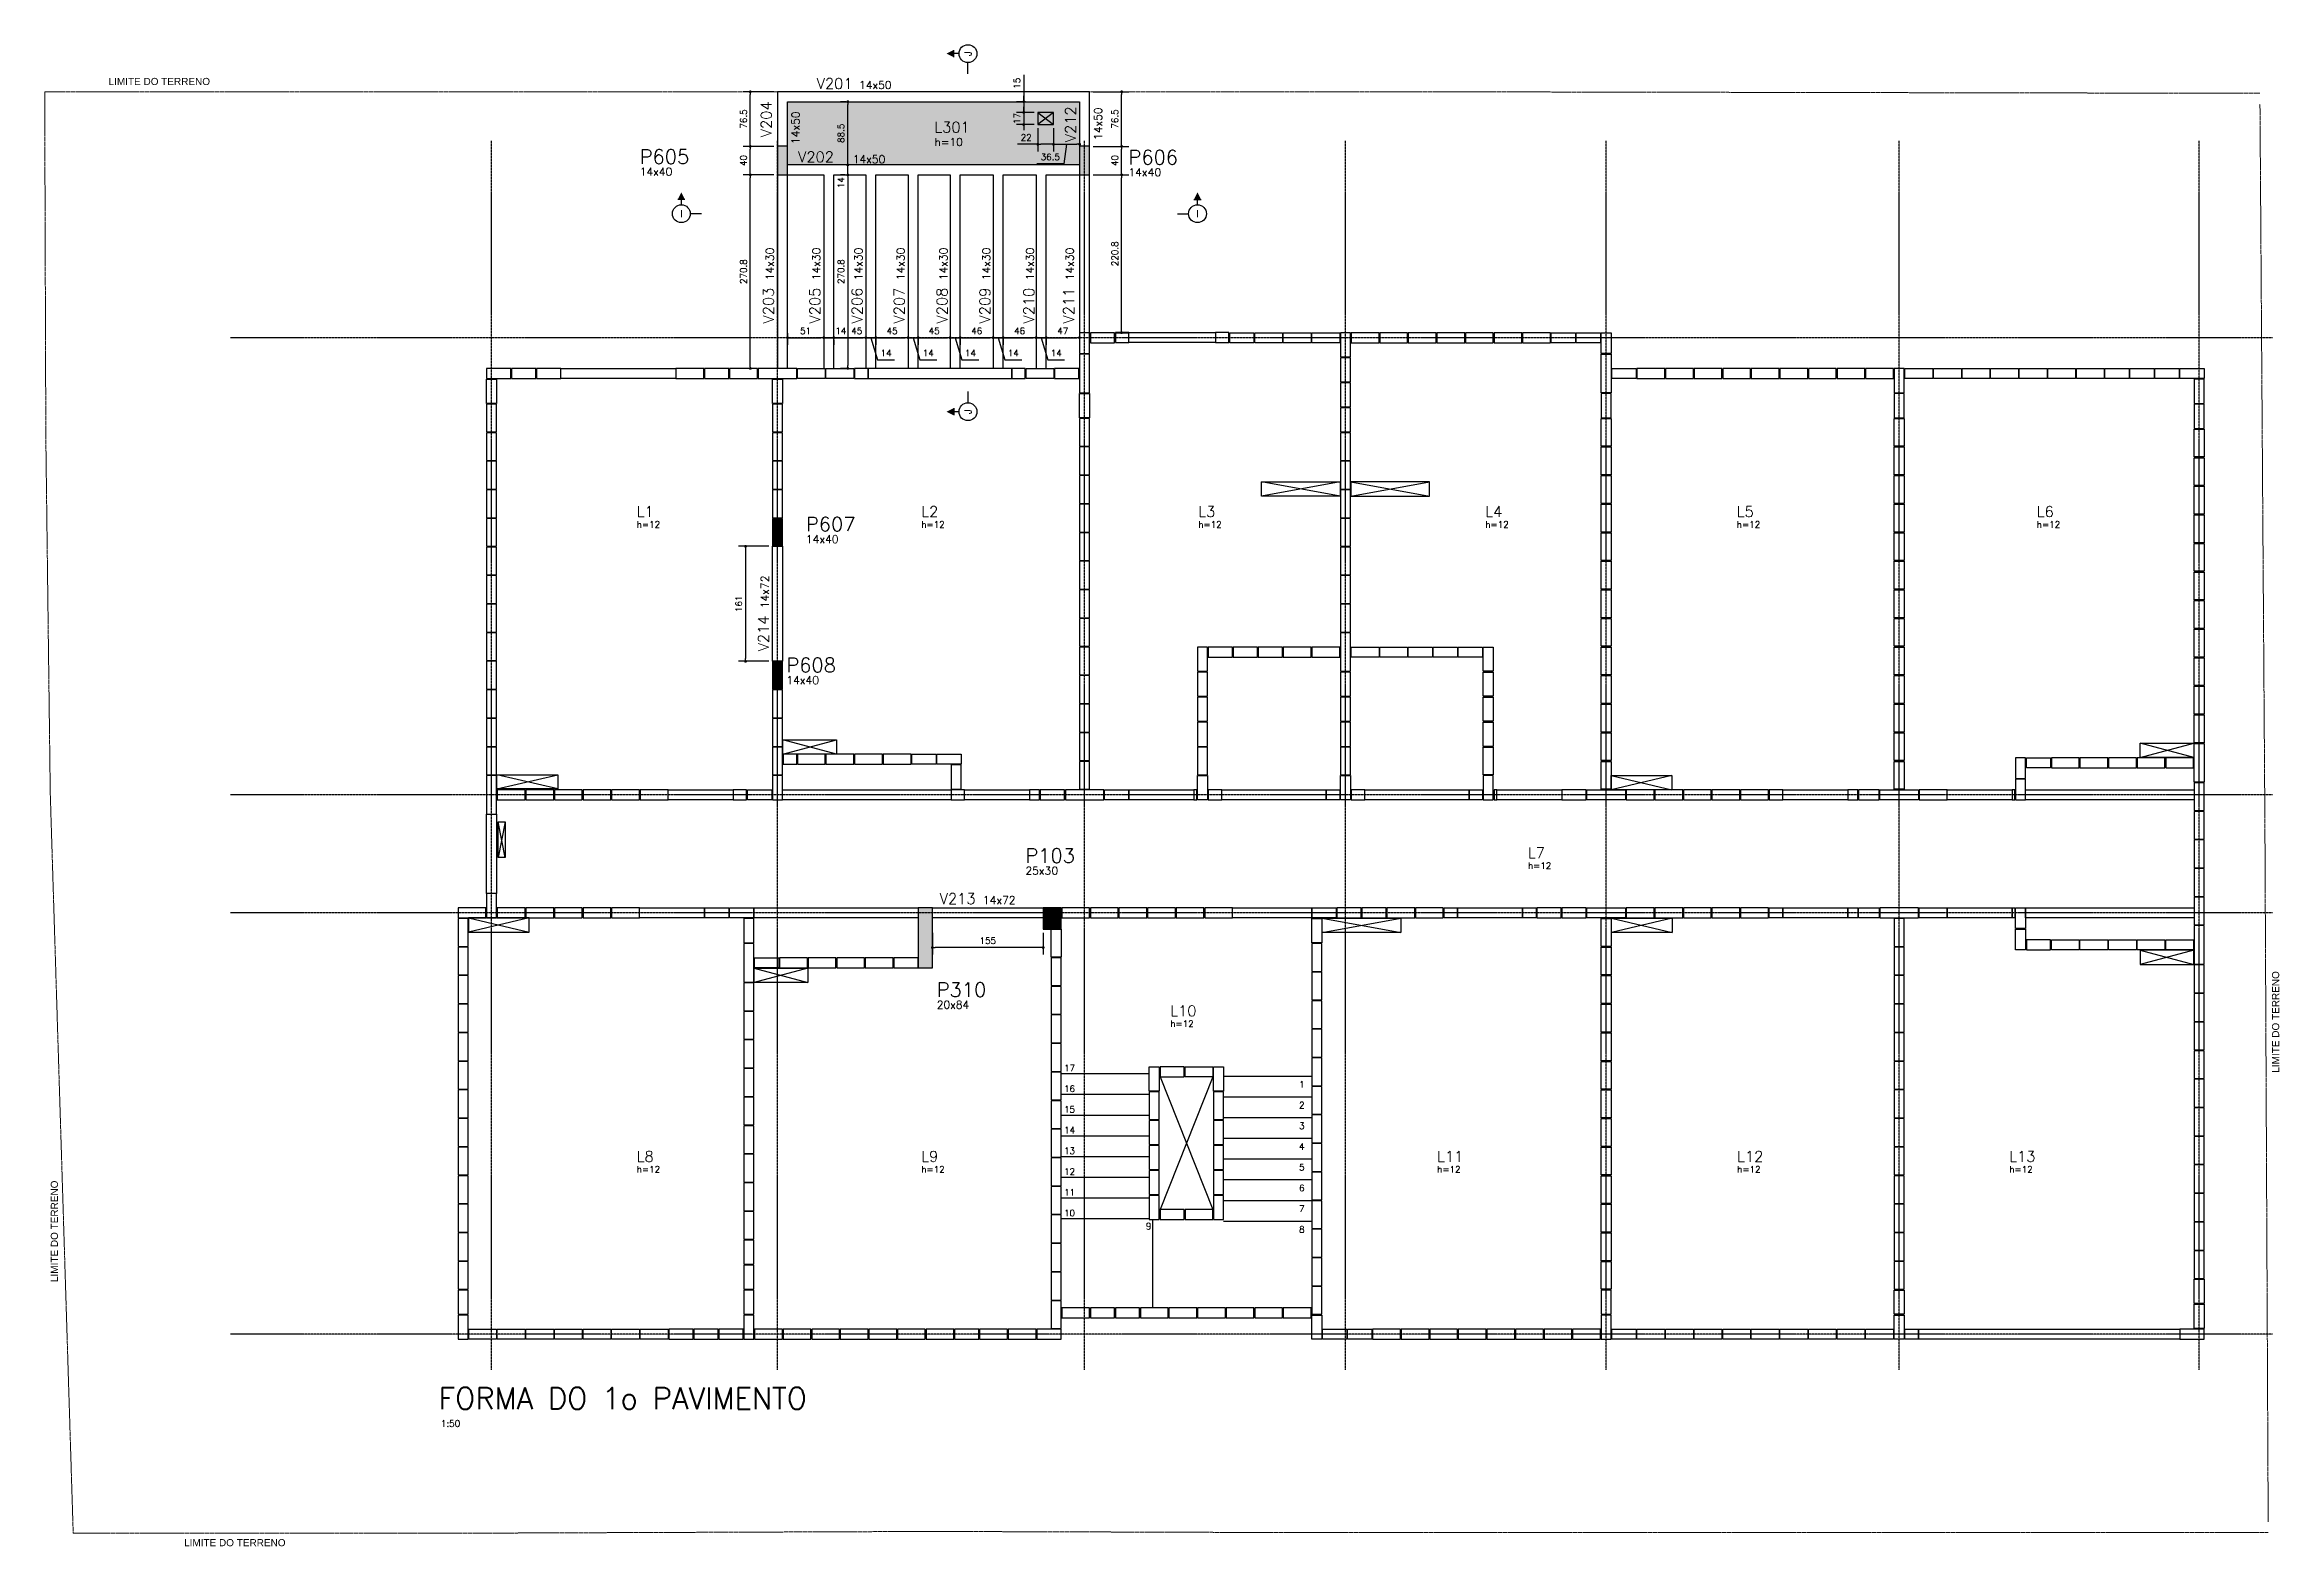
# Model space of a CAD drawing. Extents: x -39962 to 7293, y 37164 to 43490.
# Drawn here: x 203 to 3331, y 41388 to 43490 of the extents above; entities that cross this region are included whole.
import ezdxf
from ezdxf.enums import TextEntityAlignment as Align

# ---------------------------------------------------------------- set-up
doc = ezdxf.new("R2010")
doc.units = 0
doc.linetypes.add('AXES', pattern=[0.54, 0.3, -0.08, 0.08, -0.08])
doc.linetypes.add('Double dash', pattern=[55, 20, -5, 10, -5, 10, -5])
doc.layers.get('0').update_dxf_attribs({"linetype": 'CONTINUOUS'})
doc.layers.get('Defpoints').update_dxf_attribs({"linetype": 'CONTINUOUS'})
for name, color, linetype in [('241', 2, 'CONTINUOUS'), ('COTA', 1, 'CONTINUOUS'), ('EIXOS', 1, 'AXES'), ('H2', 252, 'CONTINUOUS'), ('H4', 254, 'CONTINUOUS'), ('L-D', 2, 'CONTINUOUS'), ('L-N', 4, 'CONTINUOUS'), ('Linha_media', 4, 'CONTINUOUS'), ('P-D', 2, 'CONTINUOUS'), ('P-M', 5, 'CONTINUOUS'), ('PENA_1', 1, 'CONTINUOUS'), ('PENA_3', 3, 'CONTINUOUS'), ('PIL-N', 4, 'CONTINUOUS'), ('T1', 2, 'CONTINUOUS'), ('T4', 6, 'CONTINUOUS'), ('VIG-D', 2, 'CONTINUOUS'), ('VIG-N', 4, 'CONTINUOUS'), ('VIGA', 3, 'CONTINUOUS')]:
    doc.layers.add(name, color=color, linetype=linetype)
doc.layers.add('GEN-___-___-TXT', color=7, linetype='CONTINUOUS', lineweight=9)
doc.layers.add('TLV-DVI-___-CNT', color=7, linetype='Double dash', lineweight=9)
doc.styles.add('Arial_8', font='arial.ttf', dxfattribs={"height": 87.5})
doc.styles.add('COTA', font='romans.shx')
doc.styles.add('ROMANS', font='ROMANS')
doc.styles.get("Standard").update_dxf_attribs({"font": 'ROMANS.SHX'})
doc.styles.add('Texto1', font='romans.shx', dxfattribs={"height": 9})
doc.styles.add('Texto4', font='romans.shx', dxfattribs={"height": 30})
doc.dimstyles.new('forma', dxfattribs={"dimscale": 5, "dimtxt": 1.8, "dimasz": 0.8, "dimexe": 2, "dimexo": 1, "dimgap": 1, "dimtad": 1, "dimdec": 1, "dimzin": 9, "dimdsep": 46, "dimtxsty": 'COTA', "dimblk1": 'DOT', "dimblk2": 'DOT', "dimsah": 1, "dimcen": 0, "dimdle": 1, "dimclrd": 256, "dimclre": 256, "dimclrt": 2, "dimadec": 0, "dimazin": 0, "dimtfac": 1, "dimtdec": 0, "dimtmove": 0, "dimatfit": 3, "dimfxl": 1, "dimtolj": 1, "dimtzin": 0, "dimarcsym": 0})

msp = doc.modelspace()

# ---------------------------------------------------------------- texts
at = {"layer": 'L-D', "linetype": 'Continuous'}
msp.add_text('h=10', height=11, dxfattribs=at).set_placement((1448.2, 43348.01))
at = {"layer": 'L-D', "style": 'Texto1'}
for p in [(1031.6, 42813.61), (1429.87, 42813.61), (1817.54, 42813.61), (2219.25, 42813.61), (2571.23, 42813.61), (2991.09, 42813.61), (2278.91, 42336.07), (1778.37, 42114.83), (1031.6, 41910.99), (1429.87, 41910.99), (2151.88, 41910.99), (2571.74, 41910.99), (2952.58, 41910.99)]:
    msp.add_text('h=12', height=9, dxfattribs=at).set_placement(p)
at = {"layer": 'L-N', "linetype": 'Continuous'}
msp.add_text('L301', height=15, dxfattribs=at).set_placement((1448.2, 43366.71))
at = {"layer": 'L-N'}
for s, p in [('L1', (1031.6, 42828.61)), ('L2', (1429.87, 42828.61)), ('L3', (1817.54, 42828.61)), ('L4', (2219.25, 42828.61)), ('L5', (2571.23, 42828.61)), ('L6', (2991.09, 42828.61)), ('L7', (2278.91, 42351.07)), ('L10', (1778.37, 42129.83)), ('L8', (1031.6, 41925.99)), ('L9', (1429.87, 41925.99)), ('L11', (2151.88, 41925.99)), ('L12', (2571.74, 41925.99)), ('L13', (2952.58, 41925.99))]:
    msp.add_text(s, height=15, dxfattribs=at).set_placement(p)
at = {"layer": 'P-D', "linetype": 'Continuous'}
for s, p in [('14x40', (1035.77, 43306.42)), ('14x40', (1719.84, 43305.59)), ('14x40', (1268.43, 42792.07)), ('14x40', (1241.06, 42594.78)), ('25x30', (1575.61, 42328.09)), ('20x84', (1451.42, 42140.39))]:
    msp.add_text(s, height=11, dxfattribs=at).set_placement(p)
at = {"layer": 'PIL-N', "linetype": 'Continuous'}
for s, p in [('P605', (1035.77, 43322.92)), ('P606', (1719.84, 43322.09)), ('P607', (1268.43, 42808.57)), ('P608', (1241.06, 42611.28)), ('P103', (1575.61, 42344.59)), ('P310', (1451.42, 42156.89))]:
    msp.add_text(s, height=20, dxfattribs=at).set_placement(p)
at = {"layer": 'T1', "style": 'Texto1'}
for s, p in [('17', (1629.7, 42052.85)), ('1', (1958.59, 42029.87)), ('16', (1629.7, 42023.85)), ('15', (1629.7, 41994.85)), ('2', (1958.59, 42000.87)), ('14', (1629.7, 41965.85)), ('3', (1958.59, 41971.87)), ('13', (1629.7, 41936.85)), ('4', (1958.59, 41942.87)), ('12', (1629.7, 41907.85)), ('5', (1958.59, 41913.87)), ('11', (1629.7, 41878.85)), ('6', (1958.59, 41884.87)), ('10', (1629.7, 41849.85)), ('7', (1958.59, 41855.87)), ('9', (1744.25, 41831.43)), ('8', (1958.59, 41826.87)), ('1:50', (757.55, 41555.2))]:
    msp.add_text(s, height=9, dxfattribs=at).set_placement(p)
at = {"layer": 'T4', "style": 'Texto4'}
msp.add_text('FORMA DO 1o PAVIMENTO', height=30, dxfattribs=at).set_placement((754.33, 41579.99))
at = {"layer": 'VIG-D', "linetype": 'Continuous'}
for s, p in [('14x50', (1342.68, 43427.68)), ('14x50', (1333.88, 43323.83)), ('14x72', (1516.13, 42286.87))]:
    msp.add_text(s, height=11, dxfattribs=at).set_placement(p)
for s, p in [('14x50', (1259.46, 43350.54)), ('14x50', (1682.87, 43356.24)), ('14x30', (1223.48, 43159.88)), ('14x30', (1288.48, 43159.88)), ('14x30', (1347.48, 43159.88)), ('14x30', (1406.48, 43159.88)), ('14x30', (1466.48, 43159.88)), ('14x30', (1526.48, 43159.88)), ('14x30', (1587.48, 43159.88)), ('14x30', (1643.22, 43159.88)), ('14x72', (1216.45, 42700.85))]:
    msp.add_text(s, height=11, rotation=90, dxfattribs=at).set_placement(p)
at = {"layer": 'VIG-N', "linetype": 'Continuous'}
for s, p in [('V201', (1283.51, 43427.68)), ('V202', (1257.51, 43325.18)), ('V213', (1455.69, 42286.87))]:
    msp.add_text(s, height=15, dxfattribs=at).set_placement(p)
for s, p in [('V204', (1220.38, 43360.18)), ('V212', (1646.35, 43353.26)), ('V203', (1223.48, 43099.45)), ('V205', (1288.48, 43099.45)), ('V206', (1347.48, 43099.45)), ('V207', (1406.48, 43099.45)), ('V208', (1466.48, 43099.45)), ('V209', (1526.48, 43099.45)), ('V210', (1587.92, 43099.45)), ('V211', (1643.66, 43099.45)), ('V214', (1216.45, 42640.42))]:
    msp.add_text(s, height=15, rotation=90, dxfattribs=at).set_placement(p)

# ---------------------------------------------------------------- blocks, each defined once
blk = doc.blocks.new('seção_esq')
at = {"layer": 'Linha_media'}
for p, q in [((1, 4), (-1, 4)), ((0, 2.5), (0, 4)), ((5.62, 0), (2.5, 0))]:
    blk.add_line(p, q, dxfattribs=at)
blk.add_circle((0, 0), 2.5, dxfattribs=at)
blk.add_solid([(1, 4), (0, 6), (-1, 4)], dxfattribs=at)
blk = doc.blocks.new('seção_dir')
at = {"layer": 'Linha_media'}
for p, q in [((-5.62, 0), (-2.5, 0)), ((-1, 4), (1, 4)), ((0, 2.5), (0, 4))]:
    blk.add_line(p, q, dxfattribs=at)
blk.add_circle((0, 0), 2.5, dxfattribs=at)
blk.add_solid([(-1, 4), (0, 6), (1, 4)], dxfattribs=at)
blk = doc.blocks.new('atrib_seção')
at = {"layer": 'Linha_media', "style": 'ROMANS'}
blk.add_attdef('X', text='', height=2, dxfattribs=at).set_placement((0, 0), align=Align.MIDDLE)
blk = doc.blocks.new('_Dot')
at = {"color": 0, "linetype": 'ByBlock', "lineweight": -2}
blk.add_line((-0.5, 0), (-1, 0), dxfattribs=at)
at = {"color": 0, "linetype": 'ByBlock', "const_width": 0.5}
blk.add_lwpolyline([(-0.25, 0, 1), (0.25, 0, 1)], format="xyb", close=True, dxfattribs=at)
blk = doc.blocks.new('*D20')
at = {"layer": 'COTA', "lineweight": -2, "transparency": 16777216}
for p, q in [((1242.5, 43085.7), (1242.5, 43069.6)), ((1246.5, 43079.6), (1289.5, 43079.6)), ((1293.5, 43085.7), (1293.5, 43069.6))]:
    blk.add_line(p, q, dxfattribs=at)
at = {"layer": 'Defpoints', "color": 0, "transparency": 16777216}
for p in [(1242.5, 43090.7), (1293.5, 43090.7), (1293.5, 43079.6)]:
    blk.add_point(p, dxfattribs=at)
at = {"layer": 'COTA', "lineweight": -2, "transparency": 16777216, "xscale": 4, "yscale": 4, "zscale": 4, "rotation": 180}
blk.add_blockref('_Dot', (1242.5, 43079.6), dxfattribs=at)
at = {"layer": 'COTA', "lineweight": -2, "transparency": 16777216, "xscale": 4, "yscale": 4, "zscale": 4}
blk.add_blockref('_Dot', (1293.5, 43079.6), dxfattribs=at)
at = {"layer": 'COTA', "color": 2, "transparency": 16777216, "insert": (1268, 43089.1), "char_height": 9, "attachment_point": 5, "style": 'COTA'}
blk.add_mtext('\\A1;51 ', dxfattribs=at)
blk = doc.blocks.new('*D21')
at = {"layer": 'COTA', "lineweight": -2, "transparency": 16777216}
for p, q in [((1289.5, 43079.6), (1285.5, 43079.6)), ((1293.5, 43085.7), (1293.5, 43069.6)), ((1293.5, 43079.6), (1307.5, 43079.6)), ((1307.5, 43076.4), (1307.5, 43069.6)), ((1311.5, 43079.6), (1315.5, 43079.6))]:
    blk.add_line(p, q, dxfattribs=at)
at = {"layer": 'Defpoints', "color": 0, "transparency": 16777216}
for p in [(1293.5, 43090.7), (1307.5, 43081.4), (1307.5, 43079.6)]:
    blk.add_point(p, dxfattribs=at)
at = {"layer": 'COTA', "lineweight": -2, "transparency": 16777216, "xscale": 4, "yscale": 4, "zscale": 4}
blk.add_blockref('_Dot', (1293.5, 43079.6), dxfattribs=at)
at = {"layer": 'COTA', "lineweight": -2, "transparency": 16777216, "xscale": 4, "yscale": 4, "zscale": 4, "rotation": 180}
blk.add_blockref('_Dot', (1307.5, 43079.6), dxfattribs=at)
at = {"layer": 'COTA', "color": 2, "transparency": 16777216, "insert": (1317.3, 43089.1), "char_height": 9, "attachment_point": 5, "style": 'COTA'}
blk.add_mtext('\\A1;14 ', dxfattribs=at)
blk = doc.blocks.new('*D22')
at = {"layer": 'COTA', "lineweight": -2, "transparency": 16777216}
for p, q in [((1307.5, 43076.4), (1307.5, 43069.6)), ((1311.5, 43079.6), (1348.5, 43079.6)), ((1352.5, 43080.6), (1352.5, 43069.6))]:
    blk.add_line(p, q, dxfattribs=at)
at = {"layer": 'Defpoints', "color": 0, "transparency": 16777216}
for p in [(1307.5, 43081.4), (1352.5, 43085.6), (1352.5, 43079.6)]:
    blk.add_point(p, dxfattribs=at)
at = {"layer": 'COTA', "lineweight": -2, "transparency": 16777216, "xscale": 4, "yscale": 4, "zscale": 4, "rotation": 180}
blk.add_blockref('_Dot', (1307.5, 43079.6), dxfattribs=at)
at = {"layer": 'COTA', "lineweight": -2, "transparency": 16777216, "xscale": 4, "yscale": 4, "zscale": 4}
blk.add_blockref('_Dot', (1352.5, 43079.6), dxfattribs=at)
at = {"layer": 'COTA', "color": 2, "transparency": 16777216, "insert": (1339.6, 43089.1), "char_height": 9, "attachment_point": 5, "style": 'COTA'}
blk.add_mtext('\\A1;45 ', dxfattribs=at)
blk = doc.blocks.new('*D23')
at = {"layer": 'COTA', "lineweight": -2, "transparency": 16777216}
for p, q in [((1348.5, 43079.6), (1344.5, 43079.6)), ((1352.5, 43080.6), (1352.5, 43069.6)), ((1352.5, 43079.6), (1366.5, 43079.6)), ((1352.5, 43079.6), (1366.5, 43079.6)), ((1359.5, 43079.6), (1368.8, 43048.6)), ((1366.5, 43080.6), (1366.5, 43069.6)), ((1370.5, 43079.6), (1374.5, 43079.6)), ((1368.8, 43048.6), (1392.5, 43048.6))]:
    blk.add_line(p, q, dxfattribs=at)
at = {"layer": 'Defpoints', "color": 0, "transparency": 16777216}
for p in [(1352.5, 43085.6), (1366.5, 43085.6), (1366.5, 43079.6)]:
    blk.add_point(p, dxfattribs=at)
at = {"layer": 'COTA', "lineweight": -2, "transparency": 16777216, "xscale": 4, "yscale": 4, "zscale": 4}
blk.add_blockref('_Dot', (1352.5, 43079.6), dxfattribs=at)
at = {"layer": 'COTA', "lineweight": -2, "transparency": 16777216, "xscale": 4, "yscale": 4, "zscale": 4, "rotation": 180}
blk.add_blockref('_Dot', (1366.5, 43079.6), dxfattribs=at)
at = {"layer": 'COTA', "color": 2, "transparency": 16777216, "insert": (1380.7, 43058.1), "char_height": 9, "attachment_point": 5, "style": 'COTA'}
blk.add_mtext('\\A1;14 ', dxfattribs=at)
blk = doc.blocks.new('*D24')
at = {"layer": 'COTA', "lineweight": -2, "transparency": 16777216}
for p, q in [((1366.5, 43080.6), (1366.5, 43069.6)), ((1370.5, 43079.6), (1407.5, 43079.6)), ((1411.5, 43080.6), (1411.5, 43069.6))]:
    blk.add_line(p, q, dxfattribs=at)
at = {"layer": 'Defpoints', "color": 0, "transparency": 16777216}
for p in [(1366.5, 43085.6), (1411.5, 43085.6), (1411.5, 43079.6)]:
    blk.add_point(p, dxfattribs=at)
at = {"layer": 'COTA', "lineweight": -2, "transparency": 16777216, "xscale": 4, "yscale": 4, "zscale": 4, "rotation": 180}
blk.add_blockref('_Dot', (1366.5, 43079.6), dxfattribs=at)
at = {"layer": 'COTA', "lineweight": -2, "transparency": 16777216, "xscale": 4, "yscale": 4, "zscale": 4}
blk.add_blockref('_Dot', (1411.5, 43079.6), dxfattribs=at)
at = {"layer": 'COTA', "color": 2, "transparency": 16777216, "insert": (1389, 43089.1), "char_height": 9, "attachment_point": 5, "style": 'COTA'}
blk.add_mtext('\\A1;45 ', dxfattribs=at)
blk = doc.blocks.new('*D25')
at = {"layer": 'COTA', "lineweight": -2, "transparency": 16777216}
for p, q in [((1407.5, 43079.6), (1403.5, 43079.6)), ((1411.5, 43080.6), (1411.5, 43069.6)), ((1411.5, 43079.6), (1425.5, 43079.6)), ((1411.5, 43079.6), (1425.5, 43079.6)), ((1418.5, 43079.6), (1427.8, 43048.6)), ((1425.5, 43080.6), (1425.5, 43069.6)), ((1429.5, 43079.6), (1433.5, 43079.6)), ((1427.8, 43048.6), (1451.5, 43048.6))]:
    blk.add_line(p, q, dxfattribs=at)
at = {"layer": 'Defpoints', "color": 0, "transparency": 16777216}
for p in [(1411.5, 43085.6), (1425.5, 43085.6), (1425.5, 43079.6)]:
    blk.add_point(p, dxfattribs=at)
at = {"layer": 'COTA', "lineweight": -2, "transparency": 16777216, "xscale": 4, "yscale": 4, "zscale": 4}
blk.add_blockref('_Dot', (1411.5, 43079.6), dxfattribs=at)
at = {"layer": 'COTA', "lineweight": -2, "transparency": 16777216, "xscale": 4, "yscale": 4, "zscale": 4, "rotation": 180}
blk.add_blockref('_Dot', (1425.5, 43079.6), dxfattribs=at)
at = {"layer": 'COTA', "color": 2, "transparency": 16777216, "insert": (1439.7, 43058.1), "char_height": 9, "attachment_point": 5, "style": 'COTA'}
blk.add_mtext('\\A1;14 ', dxfattribs=at)
blk = doc.blocks.new('*D26')
at = {"layer": 'COTA', "lineweight": -2, "transparency": 16777216}
for p, q in [((1425.5, 43080.6), (1425.5, 43069.6)), ((1429.5, 43079.6), (1466.5, 43079.6)), ((1470.5, 43078.7), (1470.5, 43069.6))]:
    blk.add_line(p, q, dxfattribs=at)
at = {"layer": 'Defpoints', "color": 0, "transparency": 16777216}
for p in [(1425.5, 43085.6), (1470.5, 43083.7), (1470.5, 43079.6)]:
    blk.add_point(p, dxfattribs=at)
at = {"layer": 'COTA', "lineweight": -2, "transparency": 16777216, "xscale": 4, "yscale": 4, "zscale": 4, "rotation": 180}
blk.add_blockref('_Dot', (1425.5, 43079.6), dxfattribs=at)
at = {"layer": 'COTA', "lineweight": -2, "transparency": 16777216, "xscale": 4, "yscale": 4, "zscale": 4}
blk.add_blockref('_Dot', (1470.5, 43079.6), dxfattribs=at)
at = {"layer": 'COTA', "color": 2, "transparency": 16777216, "insert": (1448, 43089.1), "char_height": 9, "attachment_point": 5, "style": 'COTA'}
blk.add_mtext('\\A1;45 ', dxfattribs=at)
blk = doc.blocks.new('*D27')
at = {"layer": 'COTA', "lineweight": -2, "transparency": 16777216}
for p, q in [((1466.5, 43079.6), (1462.5, 43079.6)), ((1470.5, 43079.6), (1484.5, 43079.6)), ((1470.5, 43079.6), (1484.5, 43079.6)), ((1470.5, 43078.7), (1470.5, 43069.6)), ((1477.5, 43079.6), (1486.8, 43048.6)), ((1484.5, 43078.7), (1484.5, 43069.6)), ((1488.5, 43079.6), (1492.5, 43079.6)), ((1486.8, 43048.6), (1510.5, 43048.6))]:
    blk.add_line(p, q, dxfattribs=at)
at = {"layer": 'Defpoints', "color": 0, "transparency": 16777216}
for p in [(1470.5, 43083.7), (1484.5, 43083.7), (1484.5, 43079.6)]:
    blk.add_point(p, dxfattribs=at)
at = {"layer": 'COTA', "lineweight": -2, "transparency": 16777216, "xscale": 4, "yscale": 4, "zscale": 4}
blk.add_blockref('_Dot', (1470.5, 43079.6), dxfattribs=at)
at = {"layer": 'COTA', "lineweight": -2, "transparency": 16777216, "xscale": 4, "yscale": 4, "zscale": 4, "rotation": 180}
blk.add_blockref('_Dot', (1484.5, 43079.6), dxfattribs=at)
at = {"layer": 'COTA', "color": 2, "transparency": 16777216, "insert": (1498.7, 43058.1), "char_height": 9, "attachment_point": 5, "style": 'COTA'}
blk.add_mtext('\\A1;14 ', dxfattribs=at)
blk = doc.blocks.new('*D28')
at = {"layer": 'COTA', "lineweight": -2, "transparency": 16777216}
for p, q in [((1484.5, 43078.7), (1484.5, 43069.6)), ((1488.5, 43079.6), (1526.5, 43079.6)), ((1530.5, 43078.7), (1530.5, 43069.6))]:
    blk.add_line(p, q, dxfattribs=at)
at = {"layer": 'Defpoints', "color": 0, "transparency": 16777216}
for p in [(1484.5, 43083.7), (1530.5, 43083.7), (1530.5, 43079.6)]:
    blk.add_point(p, dxfattribs=at)
at = {"layer": 'COTA', "lineweight": -2, "transparency": 16777216, "xscale": 4, "yscale": 4, "zscale": 4, "rotation": 180}
blk.add_blockref('_Dot', (1484.5, 43079.6), dxfattribs=at)
at = {"layer": 'COTA', "lineweight": -2, "transparency": 16777216, "xscale": 4, "yscale": 4, "zscale": 4}
blk.add_blockref('_Dot', (1530.5, 43079.6), dxfattribs=at)
at = {"layer": 'COTA', "color": 2, "transparency": 16777216, "insert": (1507.5, 43089.1), "char_height": 9, "attachment_point": 5, "style": 'COTA'}
blk.add_mtext('\\A1;46 ', dxfattribs=at)
blk = doc.blocks.new('*D29')
at = {"layer": 'COTA', "lineweight": -2, "transparency": 16777216}
for p, q in [((1526.5, 43079.6), (1522.5, 43079.6)), ((1530.5, 43079.6), (1544.5, 43079.6)), ((1530.5, 43079.6), (1544.5, 43079.6)), ((1530.5, 43078.7), (1530.5, 43069.6)), ((1537.5, 43079.6), (1546.8, 43048.6)), ((1544.5, 43078.7), (1544.5, 43069.6)), ((1548.5, 43079.6), (1552.5, 43079.6)), ((1546.8, 43048.6), (1570.5, 43048.6))]:
    blk.add_line(p, q, dxfattribs=at)
at = {"layer": 'Defpoints', "color": 0, "transparency": 16777216}
for p in [(1530.5, 43083.7), (1544.5, 43083.7), (1544.5, 43079.6)]:
    blk.add_point(p, dxfattribs=at)
at = {"layer": 'COTA', "lineweight": -2, "transparency": 16777216, "xscale": 4, "yscale": 4, "zscale": 4}
blk.add_blockref('_Dot', (1530.5, 43079.6), dxfattribs=at)
at = {"layer": 'COTA', "lineweight": -2, "transparency": 16777216, "xscale": 4, "yscale": 4, "zscale": 4, "rotation": 180}
blk.add_blockref('_Dot', (1544.5, 43079.6), dxfattribs=at)
at = {"layer": 'COTA', "color": 2, "transparency": 16777216, "insert": (1558.7, 43058.1), "char_height": 9, "attachment_point": 5, "style": 'COTA'}
blk.add_mtext('\\A1;14 ', dxfattribs=at)
blk = doc.blocks.new('*D30')
at = {"layer": 'COTA', "lineweight": -2, "transparency": 16777216}
for p, q in [((1544.5, 43078.7), (1544.5, 43069.6)), ((1548.5, 43079.6), (1586.5, 43079.6)), ((1590.5, 43078.7), (1590.5, 43069.6))]:
    blk.add_line(p, q, dxfattribs=at)
at = {"layer": 'Defpoints', "color": 0, "transparency": 16777216}
for p in [(1544.5, 43083.7), (1590.5, 43083.7), (1590.5, 43079.6)]:
    blk.add_point(p, dxfattribs=at)
at = {"layer": 'COTA', "lineweight": -2, "transparency": 16777216, "xscale": 4, "yscale": 4, "zscale": 4, "rotation": 180}
blk.add_blockref('_Dot', (1544.5, 43079.6), dxfattribs=at)
at = {"layer": 'COTA', "lineweight": -2, "transparency": 16777216, "xscale": 4, "yscale": 4, "zscale": 4}
blk.add_blockref('_Dot', (1590.5, 43079.6), dxfattribs=at)
at = {"layer": 'COTA', "color": 2, "transparency": 16777216, "insert": (1567.5, 43089.1), "char_height": 9, "attachment_point": 5, "style": 'COTA'}
blk.add_mtext('\\A1;46 ', dxfattribs=at)
blk = doc.blocks.new('*D31')
at = {"layer": 'COTA', "lineweight": -2, "transparency": 16777216}
for p, q in [((1586.5, 43079.6), (1582.5, 43079.6)), ((1590.5, 43079.6), (1604.5, 43079.6)), ((1590.5, 43079.6), (1604.5, 43079.6)), ((1590.5, 43078.7), (1590.5, 43069.6)), ((1597.5, 43079.6), (1606.8, 43048.6)), ((1604.5, 43078.7), (1604.5, 43069.6)), ((1608.5, 43079.6), (1612.5, 43079.6)), ((1606.8, 43048.6), (1630.5, 43048.6))]:
    blk.add_line(p, q, dxfattribs=at)
at = {"layer": 'Defpoints', "color": 0, "transparency": 16777216}
for p in [(1590.5, 43083.7), (1604.5, 43083.7), (1604.5, 43079.6)]:
    blk.add_point(p, dxfattribs=at)
at = {"layer": 'COTA', "lineweight": -2, "transparency": 16777216, "xscale": 4, "yscale": 4, "zscale": 4}
blk.add_blockref('_Dot', (1590.5, 43079.6), dxfattribs=at)
at = {"layer": 'COTA', "lineweight": -2, "transparency": 16777216, "xscale": 4, "yscale": 4, "zscale": 4, "rotation": 180}
blk.add_blockref('_Dot', (1604.5, 43079.6), dxfattribs=at)
at = {"layer": 'COTA', "color": 2, "transparency": 16777216, "insert": (1618.7, 43058.1), "char_height": 9, "attachment_point": 5, "style": 'COTA'}
blk.add_mtext('\\A1;14 ', dxfattribs=at)
blk = doc.blocks.new('*D32')
at = {"layer": 'COTA', "lineweight": -2, "transparency": 16777216}
for p, q in [((1604.5, 43078.7), (1604.5, 43069.6)), ((1608.5, 43079.6), (1647.5, 43079.6)), ((1651.5, 43083.9), (1651.5, 43069.6))]:
    blk.add_line(p, q, dxfattribs=at)
at = {"layer": 'Defpoints', "color": 0, "transparency": 16777216}
for p in [(1604.5, 43083.7), (1651.5, 43088.9), (1651.5, 43079.6)]:
    blk.add_point(p, dxfattribs=at)
at = {"layer": 'COTA', "lineweight": -2, "transparency": 16777216, "xscale": 4, "yscale": 4, "zscale": 4, "rotation": 180}
blk.add_blockref('_Dot', (1604.5, 43079.6), dxfattribs=at)
at = {"layer": 'COTA', "lineweight": -2, "transparency": 16777216, "xscale": 4, "yscale": 4, "zscale": 4}
blk.add_blockref('_Dot', (1651.5, 43079.6), dxfattribs=at)
at = {"layer": 'COTA', "color": 2, "transparency": 16777216, "insert": (1628, 43089.1), "char_height": 9, "attachment_point": 5, "style": 'COTA'}
blk.add_mtext('\\A1;47 ', dxfattribs=at)
blk = doc.blocks.new('*D33')
at = {"layer": 'COTA', "lineweight": -2, "transparency": 16777216}
for p, q in [((1323.2, 43307.4), (1317, 43307.4)), ((1327, 43303.4), (1327, 43040.6)), ((1325.5, 43036.6), (1317, 43036.6))]:
    blk.add_line(p, q, dxfattribs=at)
at = {"layer": 'Defpoints', "color": 0, "transparency": 16777216}
for p in [(1328.2, 43307.4), (1327, 43036.6), (1330.5, 43036.6)]:
    blk.add_point(p, dxfattribs=at)
at = {"layer": 'COTA', "lineweight": -2, "transparency": 16777216, "xscale": 4, "yscale": 4, "zscale": 4}
for p, rotation in [((1327, 43307.4), 90), ((1327, 43036.6), 270)]:
    blk.add_blockref('_Dot', p, dxfattribs=dict(at, rotation=rotation))
at = {"layer": 'COTA', "color": 2, "transparency": 16777216, "insert": (1317.5, 43172), "char_height": 9, "attachment_point": 5, "rotation": 90, "style": 'COTA'}
blk.add_mtext('\\A1;270.8 ', dxfattribs=at)
blk = doc.blocks.new('Family - ___-2103959-PLANTA INFERIOR 2')
at = {"layer": 'TLV-DVI-___-CNT', "color": 1, "true_color": 0xff0000}
for p, q in [((-48652, 10030), (-48636, 5184)), ((-34123, 10030), (-48652, 10030)), ((-34123, 10030), (-30001, 10030)), ((-30001, 10030), (-17649, 10007)), ((-17579, -196), (-17648, 9857)), ((-48636, 5184), (-48574, 209)), ((-48574, 209), (-48253, -10145)), ((-17533, -9986), (-17579, -196)), ((-48253, -10145), (-43762, -10145)), ((-43762, -10145), (-42134, -10145)), ((-42134, -10145), (-36285, -10123)), ((-36285, -10123), (-34522, -10128)), ((-34522, -10128), (-32077, -10136)), ((-32077, -10136), (-18942, -10136)), ((-18942, -10136), (-17533, -10136))]:
    blk.add_line(p, q, dxfattribs=at)
blk = doc.blocks.new('A$C8a1ee3b4')
at = {"layer": 'TLV-DVI-___-CNT', "color": 1, "true_color": 0xff0000, "xscale": 0.1, "yscale": 0.1, "zscale": 0.1}
blk.add_blockref('Family - ___-2103959-PLANTA INFERIOR 2', (4865.2, 1037.1), dxfattribs=at)
at = {"layer": 'GEN-___-___-TXT', "char_height": 10, "width": 174.768, "attachment_point": 1, "style": 'Arial_8'}
for insert in [(89.4, 2059.4), (195.1, 14.1)]:
    blk.add_mtext('LIMITE DO TERRENO', dxfattribs=dict(at, insert=insert))
at = {"layer": 'GEN-___-___-TXT', "char_height": 10, "width": 174.768, "attachment_point": 1, "rotation": 90, "style": 'Arial_8'}
for insert in [(3117.3, 667), (8.5, 373.9)]:
    blk.add_mtext('LIMITE DO TERRENO', dxfattribs=dict(at, insert=insert))
blk = doc.blocks.new('*D34')
at = {"layer": 'COTA', "lineweight": -2, "transparency": 16777216}
for p, q in [((1445.5, 42246.6), (1445.5, 42216)), ((1596.5, 42226), (1449.5, 42226)), ((1600.5, 42246.6), (1600.5, 42216))]:
    blk.add_line(p, q, dxfattribs=at)
at = {"layer": 'Defpoints', "color": 0, "transparency": 16777216}
for p in [(1445.5, 42251.6), (1445.5, 42226), (1600.5, 42251.6)]:
    blk.add_point(p, dxfattribs=at)
at = {"layer": 'COTA', "lineweight": -2, "transparency": 16777216, "xscale": 4, "yscale": 4, "zscale": 4, "rotation": 180}
blk.add_blockref('_Dot', (1445.5, 42226), dxfattribs=at)
at = {"layer": 'COTA', "lineweight": -2, "transparency": 16777216, "xscale": 4, "yscale": 4, "zscale": 4}
blk.add_blockref('_Dot', (1600.5, 42226), dxfattribs=at)
at = {"layer": 'COTA', "color": 2, "transparency": 16777216, "insert": (1523, 42235.5), "char_height": 9, "attachment_point": 5, "style": 'COTA'}
blk.add_mtext('\\A1;155 ', dxfattribs=at)
blk = doc.blocks.new('*D42')
at = {"layer": 'COTA', "lineweight": -2, "transparency": 16777216}
for p, q in [((1324.3, 43321.4), (1317, 43321.4)), ((1327, 43325.4), (1327, 43329.4)), ((1327, 43307.4), (1327, 43321.4)), ((1323.2, 43307.4), (1317, 43307.4)), ((1327, 43303.4), (1327, 43299.4))]:
    blk.add_line(p, q, dxfattribs=at)
at = {"layer": 'Defpoints', "color": 0, "transparency": 16777216}
for p in [(1327, 43321.4), (1329.3, 43321.4), (1328.2, 43307.4)]:
    blk.add_point(p, dxfattribs=at)
at = {"layer": 'COTA', "lineweight": -2, "transparency": 16777216, "xscale": 4, "yscale": 4, "zscale": 4}
for p, rotation in [((1327, 43321.4), 270), ((1327, 43307.4), 90)]:
    blk.add_blockref('_Dot', p, dxfattribs=dict(at, rotation=rotation))
at = {"layer": 'COTA', "color": 2, "transparency": 16777216, "insert": (1317.5, 43296.5), "char_height": 9, "attachment_point": 5, "rotation": 90, "style": 'COTA'}
blk.add_mtext('\\A1;14 ', dxfattribs=at)
blk = doc.blocks.new('*D43')
at = {"layer": 'COTA', "lineweight": -2, "transparency": 16777216}
for p, q in [((1324.3, 43409.9), (1317, 43409.9)), ((1327, 43325.4), (1327, 43405.9)), ((1324.3, 43321.4), (1317, 43321.4))]:
    blk.add_line(p, q, dxfattribs=at)
at = {"layer": 'Defpoints', "color": 0, "transparency": 16777216}
for p in [(1327, 43409.9), (1329.3, 43409.9), (1329.3, 43321.4)]:
    blk.add_point(p, dxfattribs=at)
at = {"layer": 'COTA', "lineweight": -2, "transparency": 16777216, "xscale": 4, "yscale": 4, "zscale": 4}
for p, rotation in [((1327, 43409.9), 90), ((1327, 43321.4), 270)]:
    blk.add_blockref('_Dot', p, dxfattribs=dict(at, rotation=rotation))
at = {"layer": 'COTA', "color": 2, "transparency": 16777216, "insert": (1317.5, 43365.7), "char_height": 9, "attachment_point": 5, "rotation": 90, "style": 'COTA'}
blk.add_mtext('\\A1;88.5 ', dxfattribs=at)
blk = doc.blocks.new('*D44')
at = {"layer": 'COTA', "lineweight": -2, "transparency": 16777216}
for p, q in [((1223.5, 43307.4), (1180.6, 43307.4)), ((1190.6, 43040.6), (1190.6, 43303.4)), ((1190.3, 43036.6), (1180.6, 43036.6))]:
    blk.add_line(p, q, dxfattribs=at)
at = {"layer": 'Defpoints', "color": 0, "transparency": 16777216}
for p in [(1190.6, 43307.4), (1228.5, 43307.4), (1195.3, 43036.6)]:
    blk.add_point(p, dxfattribs=at)
at = {"layer": 'COTA', "lineweight": -2, "transparency": 16777216, "xscale": 4, "yscale": 4, "zscale": 4}
for p, rotation in [((1190.6, 43307.4), 90), ((1190.6, 43036.6), 270)]:
    blk.add_blockref('_Dot', p, dxfattribs=dict(at, rotation=rotation))
at = {"layer": 'COTA', "color": 2, "transparency": 16777216, "insert": (1181.1, 43172), "char_height": 9, "attachment_point": 5, "rotation": 90, "style": 'COTA'}
blk.add_mtext('\\A1;270.8 ', dxfattribs=at)
blk = doc.blocks.new('*D45')
at = {"layer": 'COTA', "lineweight": -2, "transparency": 16777216}
for p, q in [((1223.5, 43347.4), (1180.6, 43347.4)), ((1190.6, 43311.4), (1190.6, 43343.4)), ((1223.5, 43307.4), (1180.6, 43307.4))]:
    blk.add_line(p, q, dxfattribs=at)
at = {"layer": 'Defpoints', "color": 0, "transparency": 16777216}
for p in [(1190.6, 43347.4), (1228.5, 43347.4), (1228.5, 43307.4)]:
    blk.add_point(p, dxfattribs=at)
at = {"layer": 'COTA', "lineweight": -2, "transparency": 16777216, "xscale": 4, "yscale": 4, "zscale": 4}
for p, rotation in [((1190.6, 43347.4), 90), ((1190.6, 43307.4), 270)]:
    blk.add_blockref('_Dot', p, dxfattribs=dict(at, rotation=rotation))
at = {"layer": 'COTA', "color": 2, "transparency": 16777216, "insert": (1181.1, 43327.4), "char_height": 9, "attachment_point": 5, "rotation": 90, "style": 'COTA'}
blk.add_mtext('\\A1;40 ', dxfattribs=at)
blk = doc.blocks.new('*D46')
at = {"layer": 'COTA', "lineweight": -2, "transparency": 16777216}
for p, q in [((1223.5, 43423.9), (1180.6, 43423.9)), ((1190.6, 43351.4), (1190.6, 43419.9)), ((1223.5, 43347.4), (1180.6, 43347.4))]:
    blk.add_line(p, q, dxfattribs=at)
at = {"layer": 'Defpoints', "color": 0, "transparency": 16777216}
for p in [(1190.6, 43423.9), (1228.5, 43423.9), (1228.5, 43347.4)]:
    blk.add_point(p, dxfattribs=at)
at = {"layer": 'COTA', "lineweight": -2, "transparency": 16777216, "xscale": 4, "yscale": 4, "zscale": 4}
for p, rotation in [((1190.6, 43423.9), 90), ((1190.6, 43347.4), 270)]:
    blk.add_blockref('_Dot', p, dxfattribs=dict(at, rotation=rotation))
at = {"layer": 'COTA', "color": 2, "transparency": 16777216, "insert": (1181.1, 43385.7), "char_height": 9, "attachment_point": 5, "rotation": 90, "style": 'COTA'}
blk.add_mtext('\\A1;76.5 ', dxfattribs=at)
blk = doc.blocks.new('*D47')
at = {"layer": 'COTA', "lineweight": -2, "transparency": 16777216}
for p, q in [((1670.5, 43307.4), (1720.3, 43307.4)), ((1710.3, 43090.6), (1710.3, 43303.4)), ((1701.1, 43086.6), (1720.3, 43086.6))]:
    blk.add_line(p, q, dxfattribs=at)
at = {"layer": 'Defpoints', "color": 0, "transparency": 16777216}
for p in [(1665.5, 43307.4), (1710.3, 43307.4), (1696.1, 43086.6)]:
    blk.add_point(p, dxfattribs=at)
at = {"layer": 'COTA', "lineweight": -2, "transparency": 16777216, "xscale": 4, "yscale": 4, "zscale": 4}
for p, rotation in [((1710.3, 43307.4), 90), ((1710.3, 43086.6), 270)]:
    blk.add_blockref('_Dot', p, dxfattribs=dict(at, rotation=rotation))
at = {"layer": 'COTA', "color": 2, "transparency": 16777216, "insert": (1700.8, 43197), "char_height": 9, "attachment_point": 5, "rotation": 90, "style": 'COTA'}
blk.add_mtext('\\A1;220.8 ', dxfattribs=at)
blk = doc.blocks.new('*D48')
at = {"layer": 'COTA', "lineweight": -2, "transparency": 16777216}
for p, q in [((1670.5, 43347.4), (1720.3, 43347.4)), ((1710.3, 43311.4), (1710.3, 43343.4)), ((1670.5, 43307.4), (1720.3, 43307.4))]:
    blk.add_line(p, q, dxfattribs=at)
at = {"layer": 'Defpoints', "color": 0, "transparency": 16777216}
for p in [(1665.5, 43347.4), (1710.3, 43347.4), (1665.5, 43307.4)]:
    blk.add_point(p, dxfattribs=at)
at = {"layer": 'COTA', "lineweight": -2, "transparency": 16777216, "xscale": 4, "yscale": 4, "zscale": 4}
for p, rotation in [((1710.3, 43347.4), 90), ((1710.3, 43307.4), 270)]:
    blk.add_blockref('_Dot', p, dxfattribs=dict(at, rotation=rotation))
at = {"layer": 'COTA', "color": 2, "transparency": 16777216, "insert": (1700.8, 43327.4), "char_height": 9, "attachment_point": 5, "rotation": 90, "style": 'COTA'}
blk.add_mtext('\\A1;40 ', dxfattribs=at)
blk = doc.blocks.new('*D49')
at = {"layer": 'COTA', "lineweight": -2, "transparency": 16777216}
for p, q in [((1670.5, 43423.9), (1720.3, 43423.9)), ((1710.3, 43351.4), (1710.3, 43419.9)), ((1670.5, 43347.4), (1720.3, 43347.4))]:
    blk.add_line(p, q, dxfattribs=at)
at = {"layer": 'Defpoints', "color": 0, "transparency": 16777216}
for p in [(1665.5, 43423.9), (1710.3, 43423.9), (1665.5, 43347.4)]:
    blk.add_point(p, dxfattribs=at)
at = {"layer": 'COTA', "lineweight": -2, "transparency": 16777216, "xscale": 4, "yscale": 4, "zscale": 4}
for p, rotation in [((1710.3, 43423.9), 90), ((1710.3, 43347.4), 270)]:
    blk.add_blockref('_Dot', p, dxfattribs=dict(at, rotation=rotation))
at = {"layer": 'COTA', "color": 2, "transparency": 16777216, "insert": (1700.8, 43385.7), "char_height": 9, "attachment_point": 5, "rotation": 90, "style": 'COTA'}
blk.add_mtext('\\A1;76.5 ', dxfattribs=at)
blk = doc.blocks.new('*D55')
at = {"layer": 'COTA', "lineweight": -2, "transparency": 16777216}
for p, q in [((1573.3, 43447.5), (1573.3, 43409.9)), ((1575.9, 43409.9), (1563.3, 43409.9)), ((1573.3, 43413.9), (1573.3, 43417.9)), ((1573.3, 43409.9), (1573.3, 43394.9)), ((1573.3, 43409.9), (1573.3, 43394.9)), ((1588, 43394.9), (1563.3, 43394.9)), ((1573.3, 43390.9), (1573.3, 43386.9))]:
    blk.add_line(p, q, dxfattribs=at)
at = {"layer": 'Defpoints', "color": 0, "transparency": 16777216}
for p in [(1580.9, 43409.9), (1573.3, 43394.9), (1593, 43394.9)]:
    blk.add_point(p, dxfattribs=at)
at = {"layer": 'COTA', "lineweight": -2, "transparency": 16777216, "xscale": 4, "yscale": 4, "zscale": 4}
for p, rotation in [((1573.3, 43409.9), 270), ((1573.3, 43394.9), 90)]:
    blk.add_blockref('_Dot', p, dxfattribs=dict(at, rotation=rotation))
at = {"layer": 'COTA', "color": 2, "transparency": 16777216, "insert": (1563.8, 43435.8), "char_height": 9, "attachment_point": 5, "rotation": 90, "style": 'COTA'}
blk.add_mtext('\\A1;15 ', dxfattribs=at)
blk = doc.blocks.new('*D56')
at = {"layer": 'COTA', "lineweight": -2, "transparency": 16777216}
for p, q in [((1588, 43394.9), (1563.3, 43394.9)), ((1588, 43377.9), (1563.3, 43377.9)), ((1573.3, 43398.9), (1573.3, 43402.9)), ((1573.3, 43394.9), (1573.3, 43377.9)), ((1573.3, 43373.9), (1573.3, 43369.9))]:
    blk.add_line(p, q, dxfattribs=at)
at = {"layer": 'Defpoints', "color": 0, "transparency": 16777216}
for p in [(1573.3, 43377.9), (1593, 43394.9), (1593, 43377.9)]:
    blk.add_point(p, dxfattribs=at)
at = {"layer": 'COTA', "lineweight": -2, "transparency": 16777216, "xscale": 4, "yscale": 4, "zscale": 4}
for p, rotation in [((1573.3, 43394.9), 270), ((1573.3, 43377.9), 90)]:
    blk.add_blockref('_Dot', p, dxfattribs=dict(at, rotation=rotation))
at = {"layer": 'COTA', "color": 2, "transparency": 16777216, "insert": (1563.8, 43386.4), "char_height": 9, "attachment_point": 5, "rotation": 90, "style": 'COTA'}
blk.add_mtext('\\A1;17 ', dxfattribs=at)
blk = doc.blocks.new('*D57')
at = {"layer": 'COTA', "lineweight": -2, "transparency": 16777216}
for p, q in [((1593, 43350.3), (1564.4, 43350.3)), ((1593, 43372.9), (1593, 43340.3)), ((1611, 43350.3), (1597, 43350.3)), ((1615, 43372.9), (1615, 43340.3))]:
    blk.add_line(p, q, dxfattribs=at)
at = {"layer": 'Defpoints', "color": 0, "transparency": 16777216}
for p in [(1593, 43377.9), (1615, 43377.9), (1615, 43350.3)]:
    blk.add_point(p, dxfattribs=at)
at = {"layer": 'COTA', "lineweight": -2, "transparency": 16777216, "xscale": 4, "yscale": 4, "zscale": 4, "rotation": 180}
blk.add_blockref('_Dot', (1593, 43350.3), dxfattribs=at)
at = {"layer": 'COTA', "lineweight": -2, "transparency": 16777216, "xscale": 4, "yscale": 4, "zscale": 4}
blk.add_blockref('_Dot', (1615, 43350.3), dxfattribs=at)
at = {"layer": 'COTA', "color": 2, "transparency": 16777216, "insert": (1576.7, 43359.8), "char_height": 9, "attachment_point": 5, "style": 'COTA'}
blk.add_mtext('\\A1;22 ', dxfattribs=at)
blk = doc.blocks.new('*D58')
at = {"layer": 'COTA', "lineweight": -2, "transparency": 16777216}
for p, q in [((1615, 43372.9), (1615, 43340.3)), ((1619, 43350.3), (1647.5, 43350.3)), ((1633.2, 43350.3), (1629.2, 43323)), ((1651.5, 43351.6), (1651.5, 43340.3)), ((1629.2, 43323), (1591.8, 43323))]:
    blk.add_line(p, q, dxfattribs=at)
at = {"layer": 'Defpoints', "color": 0, "transparency": 16777216}
for p in [(1615, 43377.9), (1651.5, 43356.6), (1651.5, 43350.3)]:
    blk.add_point(p, dxfattribs=at)
at = {"layer": 'COTA', "lineweight": -2, "transparency": 16777216, "xscale": 4, "yscale": 4, "zscale": 4, "rotation": 180}
blk.add_blockref('_Dot', (1615, 43350.3), dxfattribs=at)
at = {"layer": 'COTA', "lineweight": -2, "transparency": 16777216, "xscale": 4, "yscale": 4, "zscale": 4}
blk.add_blockref('_Dot', (1651.5, 43350.3), dxfattribs=at)
at = {"layer": 'COTA', "color": 2, "transparency": 16777216, "insert": (1610.5, 43332.5), "char_height": 9, "attachment_point": 5, "style": 'COTA'}
blk.add_mtext('\\A1;36.5 ', dxfattribs=at)
blk = doc.blocks.new('*D59')
at = {"layer": 'COTA', "lineweight": -2, "transparency": 16777216}
for p, q in [((1216.5, 42787.6), (1173.9, 42787.6)), ((1183.9, 42783.6), (1183.9, 42630.6)), ((1216.5, 42626.6), (1173.9, 42626.6))]:
    blk.add_line(p, q, dxfattribs=at)
at = {"layer": 'Defpoints', "color": 0, "transparency": 16777216}
for p in [(1221.5, 42787.6), (1183.9, 42626.6), (1221.5, 42626.6)]:
    blk.add_point(p, dxfattribs=at)
at = {"layer": 'COTA', "lineweight": -2, "transparency": 16777216, "xscale": 4, "yscale": 4, "zscale": 4}
for p, rotation in [((1183.9, 42787.6), 90), ((1183.9, 42626.6), 270)]:
    blk.add_blockref('_Dot', p, dxfattribs=dict(at, rotation=rotation))
at = {"layer": 'COTA', "color": 2, "transparency": 16777216, "insert": (1174.4, 42707.1), "char_height": 9, "attachment_point": 5, "rotation": 90, "style": 'COTA'}
blk.add_mtext('\\A1;161 ', dxfattribs=at)
blk = doc.blocks.new('A$Cf9bf1722')
for points in [[(1084.5, -159), (1194.5, -159), (1194.5, -179), (1084.5, -179)], [(1319.5, -159), (1209.5, -159), (1209.5, -179), (1319.5, -179)], [(414.5, -520), (489.5, -520), (489.5, -540), (414.5, -540)], [(2389.5, -544.5), (2314.5, -544.5), (2314.5, -524.5), (2389.5, -524.5)], [(14.5, -568.7), (99.5, -568.7), (99.5, -588.7), (14.5, -588.7)], [(1574, -570), (1659, -570), (1659, -590), (1574, -590)], [(-25.5, -789), (59.5, -789), (59.5, -769), (-25.5, -769)], [(1169.5, -769.5), (1279.5, -769.5), (1279.5, -789.5), (1169.5, -789.5)], [(1574.5, -769.5), (1659.5, -769.5), (1659.5, -789.5), (1574.5, -789.5)], [(374.5, -839.5), (449.5, -839.5), (449.5, -859.5), (374.5, -859.5)], [(2389.5, -814.5), (2314.5, -814.5), (2314.5, -834.5), (2389.5, -834.5)]]:
    blk.add_lwpolyline(points, close=True)
at = {"layer": 'PENA_1'}
for p, q in [((1194.5, -159), (1084.5, -179)), ((1194.5, -179), (1084.5, -159)), ((1209.5, -159), (1319.5, -179)), ((1209.5, -179), (1319.5, -159)), ((489.5, -540), (414.5, -520)), ((414.5, -540), (489.5, -520)), ((2314.5, -544.5), (2389.5, -524.5)), ((2389.5, -544.5), (2314.5, -524.5)), ((99.5, -588.7), (14.5, -568.7)), ((14.5, -588.7), (99.5, -568.7)), ((1659, -570), (1574, -590)), ((1574, -570), (1659, -590)), ((59.5, -769), (-25.5, -789)), ((-25.5, -769), (59.5, -789)), ((1659.5, -769.5), (1574.5, -789.5)), ((1574.5, -769.5), (1659.5, -789.5)), ((449.5, -839.5), (374.5, -859.5)), ((374.5, -839.5), (449.5, -859.5)), ((2314.5, -814.5), (2389.5, -834.5)), ((2389.5, -814.5), (2314.5, -834.5))]:
    blk.add_line(p, q, dxfattribs=at)
for points in [[(1169.5, -789.5), (1279.5, -769.5)], [(1169.5, -769.5), (1279.5, -789.5)]]:
    blk.add_lwpolyline(points, dxfattribs=at)

# ---------------------------------------------------------------- dimensions: what is measured, and where the dimension line sits
at = {"layer": 'COTA'}
for base, p1, p2, picture, middle in [((1573.32, 43394.93), (1580.86, 43409.93), (1592.98, 43394.93), '*D55', (1563.82, 43435.81)), ((1573.32, 43377.93), (1592.98, 43394.93), (1592.98, 43377.93), '*D56', (1573.32, 43386.43)), ((1326.99, 43321.43), (1328.24, 43307.43), (1329.25, 43321.43), '*D42', (1326.99, 43296.53))]:
    dim = msp.add_linear_dim(base=base, p1=p1, p2=p2, angle=90, dimstyle='forma', override={"dimpost": ' ', "dimtmove": 1}, dxfattribs=at)
    dim.commit()
    dim.dimension.update_dxf_attribs({"geometry": picture, "text_midpoint": middle, "dimtype": 128})
for base, p1, p2, override, picture, middle in [((1190.58, 43423.93), (1228.51, 43347.43), (1228.51, 43423.93), {"dimpost": ' ', "dimtmove": 1}, '*D46', (1181.08, 43385.68)), ((1326.99, 43409.93), (1329.25, 43321.43), (1329.25, 43409.93), {"dimpost": ' ', "dimtmove": 1}, '*D43', (1317.49, 43365.68)), ((1710.31, 43423.93), (1665.51, 43347.43), (1665.51, 43423.93), {"dimpost": ' ', "dimtmove": 1}, '*D49', (1700.81, 43385.68)), ((1190.58, 43347.43), (1228.51, 43307.43), (1228.51, 43347.43), {"dimpost": ' ', "dimtmove": 1}, '*D45', (1181.08, 43327.43)), ((1710.31, 43347.43), (1665.51, 43307.43), (1665.51, 43347.43), {"dimpost": ' ', "dimtmove": 1}, '*D48', (1700.81, 43327.43)), ((1190.58, 43307.43), (1195.3, 43036.59), (1228.51, 43307.43), {"dimpost": ' '}, '*D44', (1181.08, 43172.01)), ((1326.99, 43036.59), (1328.24, 43307.43), (1330.49, 43036.59), {"dimpost": ' '}, '*D33', (1317.49, 43172.01)), ((1710.31, 43307.43), (1696.08, 43086.59), (1665.51, 43307.43), {"dimpost": ' '}, '*D47', (1700.81, 43197.01)), ((1183.92, 42626.59), (1221.51, 42787.59), (1221.51, 42626.59), {"dimpost": ' '}, '*D59', (1174.42, 42707.09))]:
    dim = msp.add_linear_dim(base=base, p1=p1, p2=p2, angle=90, dimstyle='forma', override=override, dxfattribs=at)
    dim.commit()
    dim.dimension.update_dxf_attribs({"geometry": picture, "text_midpoint": middle})
for base, p1, p2, override, picture, middle in [((1614.98, 43350.3), (1592.98, 43377.93), (1614.98, 43377.93), {"dimpost": ' '}, '*D57', (1576.69, 43350.3)), ((1651.51, 43350.3), (1614.98, 43377.93), (1651.51, 43356.63), {"dimpost": ' ', "dimtmove": 1}, '*D58', (1624.24, 43322.99)), ((1307.51, 43079.59), (1293.51, 43090.73), (1307.51, 43081.36), {"dimpost": ' ', "dimtmove": 1}, '*D21', (1317.33, 43079.59)), ((1352.51, 43079.59), (1307.51, 43081.36), (1352.51, 43085.62), {"dimpost": ' ', "dimtmove": 1}, '*D22', (1339.62, 43079.59))]:
    dim = msp.add_linear_dim(base=base, p1=p1, p2=p2, dimstyle='forma', override=override, dxfattribs=at)
    dim.commit()
    dim.dimension.update_dxf_attribs({"geometry": picture, "text_midpoint": middle, "dimtype": 128})
for base, p1, p2, override, picture, middle in [((1293.51, 43079.59), (1242.51, 43090.73), (1293.51, 43090.73), {"dimpost": ' '}, '*D20', (1268.01, 43089.09)), ((1366.51, 43079.59), (1352.51, 43085.62), (1366.51, 43085.62), {"dimpost": ' ', "dimtmove": 1}, '*D23', (1373.81, 43058.09)), ((1411.51, 43079.59), (1366.51, 43085.62), (1411.51, 43085.62), {"dimpost": ' ', "dimtmove": 1}, '*D24', (1389.01, 43089.09)), ((1425.51, 43079.59), (1411.51, 43085.62), (1425.51, 43085.62), {"dimpost": ' ', "dimtmove": 1}, '*D25', (1432.81, 43058.09)), ((1470.51, 43079.59), (1425.51, 43085.62), (1470.51, 43083.68), {"dimpost": ' ', "dimtmove": 1}, '*D26', (1448.01, 43089.09)), ((1484.51, 43079.59), (1470.51, 43083.68), (1484.51, 43083.68), {"dimpost": ' ', "dimtmove": 1}, '*D27', (1491.81, 43058.09)), ((1530.51, 43079.59), (1484.51, 43083.68), (1530.51, 43083.68), {"dimpost": ' ', "dimtmove": 1}, '*D28', (1507.51, 43089.09)), ((1544.51, 43079.59), (1530.51, 43083.68), (1544.51, 43083.68), {"dimpost": ' ', "dimtmove": 1}, '*D29', (1551.81, 43058.09)), ((1590.51, 43079.59), (1544.51, 43083.68), (1590.51, 43083.68), {"dimpost": ' ', "dimtmove": 1}, '*D30', (1567.51, 43089.09)), ((1604.51, 43079.59), (1590.51, 43083.68), (1604.51, 43083.68), {"dimpost": ' ', "dimtmove": 1}, '*D31', (1611.81, 43058.09)), ((1651.51, 43079.59), (1604.51, 43083.68), (1651.51, 43088.86), {"dimpost": ' ', "dimtmove": 1}, '*D32', (1628.01, 43089.09)), ((1445.51, 42226.04), (1600.51, 42251.59), (1445.51, 42251.59), {"dimpost": ' '}, '*D34', (1523.01, 42235.54))]:
    dim = msp.add_linear_dim(base=base, p1=p1, p2=p2, dimstyle='forma', override=override, dxfattribs=at)
    dim.commit()
    dim.dimension.update_dxf_attribs({"geometry": picture, "text_midpoint": middle})

# ---------------------------------------------------------------- hatches: boundary and pattern name
at = {"layer": 'H2'}
for points in [[(1242.51, 43347.43), (1228.51, 43347.43), (1228.51, 43307.43), (1242.51, 43307.43)], [(1665.51, 43347.43), (1651.51, 43347.43), (1651.51, 43307.43), (1665.51, 43307.43)], [(1221.51, 42787.59), (1235.51, 42787.59), (1235.51, 42826.59), (1221.51, 42826.59)], [(1221.51, 42587.59), (1235.51, 42587.59), (1235.51, 42626.59), (1221.51, 42626.59)], [(1425.51, 42197.6), (1445.51, 42197.6), (1445.51, 42281.6), (1425.51, 42281.6)], [(1600.51, 42251.59), (1625.51, 42251.59), (1625.51, 42281.59), (1600.51, 42281.59)]]:
    msp.add_hatch(color=256, dxfattribs=at).paths.add_polyline_path(points)
at = {"layer": 'H4'}
msp.add_hatch(color=256, dxfattribs=at).paths.add_polyline_path([(1242.51, 43409.93), (1651.51, 43409.93), (1651.51, 43321.43), (1242.51, 43321.43)])

# ---------------------------------------------------------------- linework, layer by layer
for points in [[(1665.51, 43057.59), (1665.51, 43086.59), (1651.51, 43086.59), (1651.51, 43057.59), (1665.51, 43057.59)], [(1700.51, 43086.59), (1666.51, 43086.59), (1666.51, 43072.59), (1700.51, 43072.59), (1700.51, 43086.59)], [(1720.51, 43086.63), (1701.51, 43086.63), (1701.51, 43072.63), (1720.51, 43072.63), (1720.51, 43086.63)], [(1860.51, 43086.63), (1841.51, 43086.63), (1841.51, 43072.63), (1860.51, 43072.63), (1860.51, 43086.63)], [(1861.51, 43086.59), (1895.51, 43086.59), (1895.51, 43072.59), (1861.51, 43072.59), (1861.51, 43086.59)], [(1896.51, 43086.59), (1935.51, 43086.59), (1935.51, 43072.59), (1896.51, 43072.59), (1896.51, 43086.59)], [(1936.51, 43086.59), (1975.51, 43086.59), (1975.51, 43072.59), (1936.51, 43072.59), (1936.51, 43086.59)], [(1976.51, 43086.59), (2015.51, 43086.59), (2015.51, 43072.59), (1976.51, 43072.59), (1976.51, 43086.59)], [(2016.51, 43086.59), (2016.51, 43052.59), (2030.51, 43052.59), (2030.51, 43086.59), (2016.51, 43086.59)], [(2070.51, 43086.59), (2031.51, 43086.59), (2031.51, 43072.59), (2070.51, 43072.59), (2070.51, 43086.59)], [(2110.51, 43086.59), (2071.51, 43086.59), (2071.51, 43072.59), (2110.51, 43072.59), (2110.51, 43086.59)], [(2150.51, 43086.59), (2111.51, 43086.59), (2111.51, 43072.59), (2150.51, 43072.59), (2150.51, 43086.59)], [(2190.51, 43086.59), (2151.51, 43086.59), (2151.51, 43072.59), (2190.51, 43072.59), (2190.51, 43086.59)], [(2230.51, 43086.59), (2191.51, 43086.59), (2191.51, 43072.59), (2230.51, 43072.59), (2230.51, 43086.59)], [(2270.51, 43086.59), (2231.51, 43086.59), (2231.51, 43072.59), (2270.51, 43072.59), (2270.51, 43086.59)], [(2310.51, 43086.59), (2271.51, 43086.59), (2271.51, 43072.59), (2310.51, 43072.59), (2310.51, 43086.59)], [(2311.51, 43086.59), (2345.51, 43086.59), (2345.51, 43072.59), (2311.51, 43072.59), (2311.51, 43086.59)], [(2346.51, 43086.59), (2380.51, 43086.59), (2380.51, 43072.59), (2346.51, 43072.59), (2346.51, 43086.59)], [(2381.51, 43057.59), (2381.51, 43086.59), (2395.51, 43086.59), (2395.51, 43057.59), (2381.51, 43057.59)], [(821.51, 43022.59), (855.51, 43022.59), (855.51, 43036.59), (821.51, 43036.59), (821.51, 43022.59)], [(856.51, 43022.59), (890.51, 43022.59), (890.51, 43036.59), (856.51, 43036.59), (856.51, 43022.59)], [(891.51, 43022.59), (925.51, 43022.59), (925.51, 43036.59), (891.51, 43036.59), (891.51, 43022.59)], [(1086.51, 43022.59), (1125.51, 43022.59), (1125.51, 43036.59), (1086.51, 43036.59), (1086.51, 43022.59)], [(1126.51, 43022.59), (1160.51, 43022.59), (1160.51, 43036.59), (1126.51, 43036.59), (1126.51, 43022.59)], [(1161.51, 43022.59), (1200.51, 43022.59), (1200.51, 43036.59), (1161.51, 43036.59), (1161.51, 43022.59)], [(1201.51, 43022.59), (1255.51, 43022.59), (1255.51, 43036.59), (1201.51, 43036.59), (1201.51, 43022.59)], [(1295.51, 43022.59), (1256.51, 43022.59), (1256.51, 43036.59), (1295.51, 43036.59), (1295.51, 43022.59)], [(1335.51, 43022.59), (1296.51, 43022.59), (1296.51, 43036.59), (1335.51, 43036.59), (1335.51, 43022.59)], [(1355.51, 43036.59), (1336.51, 43036.59), (1336.51, 43022.59), (1355.51, 43022.59), (1355.51, 43036.59)], [(1575.51, 43036.27), (1556.51, 43036.27), (1556.51, 43022.27), (1575.51, 43022.27), (1575.51, 43036.27)], [(1615.51, 43022.59), (1576.51, 43022.59), (1576.51, 43036.59), (1615.51, 43036.59), (1615.51, 43022.59)], [(1616.51, 43022.59), (1650.51, 43022.59), (1650.51, 43036.59), (1616.51, 43036.59), (1616.51, 43022.59)], [(1665.51, 43002.59), (1665.51, 43056.59), (1651.51, 43056.59), (1651.51, 43002.59), (1665.51, 43002.59)], [(2016.51, 43051.59), (2016.51, 43017.59), (2030.51, 43017.59), (2030.51, 43051.59), (2016.51, 43051.59)], [(2381.51, 43002.59), (2381.51, 43056.59), (2395.51, 43056.59), (2395.51, 43002.59), (2381.51, 43002.59)], [(2430.51, 43022.59), (2396.51, 43022.59), (2396.51, 43036.59), (2430.51, 43036.59), (2430.51, 43022.59)], [(2431.51, 43022.59), (2470.51, 43022.59), (2470.51, 43036.59), (2431.51, 43036.59), (2431.51, 43022.59)], [(2471.51, 43022.59), (2510.51, 43022.59), (2510.51, 43036.59), (2471.51, 43036.59), (2471.51, 43022.59)], [(2511.51, 43022.59), (2550.51, 43022.59), (2550.51, 43036.59), (2511.51, 43036.59), (2511.51, 43022.59)], [(2551.51, 43022.59), (2590.51, 43022.59), (2590.51, 43036.59), (2551.51, 43036.59), (2551.51, 43022.59)], [(2591.51, 43022.59), (2630.51, 43022.59), (2630.51, 43036.59), (2591.51, 43036.59), (2591.51, 43022.59)], [(2631.51, 43022.59), (2670.51, 43022.59), (2670.51, 43036.59), (2631.51, 43036.59), (2631.51, 43022.59)], [(2671.51, 43022.59), (2710.51, 43022.59), (2710.51, 43036.59), (2671.51, 43036.59), (2671.51, 43022.59)], [(2711.51, 43022.59), (2750.51, 43022.59), (2750.51, 43036.59), (2711.51, 43036.59), (2711.51, 43022.59)], [(2751.51, 43022.59), (2790.51, 43022.59), (2790.51, 43036.59), (2751.51, 43036.59), (2751.51, 43022.59)], [(2791.51, 43036.59), (2791.51, 43002.59), (2805.51, 43002.59), (2805.51, 43036.59), (2791.51, 43036.59)], [(2845.51, 43022.59), (2806.51, 43022.59), (2806.51, 43036.59), (2845.51, 43036.59), (2845.51, 43022.59)], [(2885.51, 43022.59), (2846.51, 43022.59), (2846.51, 43036.59), (2885.51, 43036.59), (2885.51, 43022.59)], [(2925.51, 43022.59), (2886.51, 43022.59), (2886.51, 43036.59), (2925.51, 43036.59), (2925.51, 43022.59)], [(2965.51, 43022.59), (2926.51, 43022.59), (2926.51, 43036.59), (2965.51, 43036.59), (2965.51, 43022.59)], [(3005.51, 43022.59), (2966.51, 43022.59), (2966.51, 43036.59), (3005.51, 43036.59), (3005.51, 43022.59)], [(3045.51, 43022.59), (3006.51, 43022.59), (3006.51, 43036.59), (3045.51, 43036.59), (3045.51, 43022.59)], [(3085.51, 43022.59), (3046.51, 43022.59), (3046.51, 43036.59), (3085.51, 43036.59), (3085.51, 43022.59)], [(3120.51, 43022.59), (3086.51, 43022.59), (3086.51, 43036.59), (3120.51, 43036.59), (3120.51, 43022.59)], [(3155.51, 43022.59), (3121.51, 43022.59), (3121.51, 43036.59), (3155.51, 43036.59), (3155.51, 43022.59)], [(3190.51, 43022.59), (3156.51, 43022.59), (3156.51, 43036.59), (3190.51, 43036.59), (3190.51, 43022.59)], [(3225.51, 43022.59), (3191.51, 43022.59), (3191.51, 43036.59), (3225.51, 43036.59), (3225.51, 43022.59)], [(821.51, 42987.59), (821.51, 43021.59), (835.51, 43021.59), (835.51, 42987.59), (821.51, 42987.59)], [(1221.51, 42987.59), (1221.51, 43021.59), (1235.51, 43021.59), (1235.51, 42987.59), (1221.51, 42987.59)], [(2016.51, 43016.59), (2016.51, 42982.59), (2030.51, 42982.59), (2030.51, 43016.59), (2016.51, 43016.59)], [(3225.51, 42987.59), (3225.51, 43021.59), (3211.51, 43021.59), (3211.51, 42987.59), (3225.51, 42987.59)], [(821.51, 42986.59), (821.51, 42947.59), (835.51, 42947.59), (835.51, 42986.59), (821.51, 42986.59)], [(1221.51, 42986.59), (1221.51, 42947.59), (1235.51, 42947.59), (1235.51, 42986.59), (1221.51, 42986.59)], [(1665.51, 43001.59), (1665.51, 42967.59), (1651.51, 42967.59), (1651.51, 43001.59), (1665.51, 43001.59)], [(2016.51, 42981.59), (2016.51, 42947.59), (2030.51, 42947.59), (2030.51, 42981.59), (2016.51, 42981.59)], [(2381.51, 43001.59), (2381.51, 42967.59), (2395.51, 42967.59), (2395.51, 43001.59), (2381.51, 43001.59)], [(2791.51, 43001.59), (2791.51, 42967.59), (2805.51, 42967.59), (2805.51, 43001.59), (2791.51, 43001.59)], [(3225.51, 42952.59), (3225.51, 42986.59), (3211.51, 42986.59), (3211.51, 42952.59), (3225.51, 42952.59)], [(821.51, 42946.59), (821.51, 42907.59), (835.51, 42907.59), (835.51, 42946.59), (821.51, 42946.59)], [(1221.51, 42946.59), (1221.51, 42907.59), (1235.51, 42907.59), (1235.51, 42946.59), (1221.51, 42946.59)], [(1651.51, 42966.59), (1651.51, 42927.59), (1665.51, 42927.59), (1665.51, 42966.59), (1651.51, 42966.59)], [(2016.51, 42946.59), (2016.51, 42907.59), (2030.51, 42907.59), (2030.51, 42946.59), (2016.51, 42946.59)], [(2395.51, 42966.59), (2395.51, 42927.59), (2381.51, 42927.59), (2381.51, 42966.59), (2395.51, 42966.59)], [(2805.51, 42966.59), (2805.51, 42927.59), (2791.51, 42927.59), (2791.51, 42966.59), (2805.51, 42966.59)], [(3225.51, 42951.59), (3225.51, 42912.59), (3211.51, 42912.59), (3211.51, 42951.59), (3225.51, 42951.59)], [(1651.51, 42926.59), (1651.51, 42887.59), (1665.51, 42887.59), (1665.51, 42926.59), (1651.51, 42926.59)], [(2395.51, 42926.59), (2395.51, 42887.59), (2381.51, 42887.59), (2381.51, 42926.59), (2395.51, 42926.59)], [(2805.51, 42926.59), (2805.51, 42887.59), (2791.51, 42887.59), (2791.51, 42926.59), (2805.51, 42926.59)], [(3225.51, 42911.59), (3225.51, 42872.59), (3211.51, 42872.59), (3211.51, 42911.59), (3225.51, 42911.59)], [(821.51, 42906.59), (821.51, 42867.59), (835.51, 42867.59), (835.51, 42906.59), (821.51, 42906.59)], [(1221.51, 42906.59), (1221.51, 42867.59), (1235.51, 42867.59), (1235.51, 42906.59), (1221.51, 42906.59)], [(1651.51, 42886.59), (1651.51, 42847.59), (1665.51, 42847.59), (1665.51, 42886.59), (1651.51, 42886.59)], [(2016.51, 42906.59), (2016.51, 42867.59), (2030.51, 42867.59), (2030.51, 42906.59), (2016.51, 42906.59)], [(2395.51, 42886.59), (2395.51, 42847.59), (2381.51, 42847.59), (2381.51, 42886.59), (2395.51, 42886.59)], [(2805.51, 42886.59), (2805.51, 42847.59), (2791.51, 42847.59), (2791.51, 42886.59), (2805.51, 42886.59)], [(821.51, 42866.59), (821.51, 42827.59), (835.51, 42827.59), (835.51, 42866.59), (821.51, 42866.59)], [(1221.51, 42866.59), (1221.51, 42827.59), (1235.51, 42827.59), (1235.51, 42866.59), (1221.51, 42866.59)], [(1651.51, 42846.59), (1651.51, 42807.59), (1665.51, 42807.59), (1665.51, 42846.59), (1651.51, 42846.59)], [(2016.51, 42866.59), (2016.51, 42827.59), (2030.51, 42827.59), (2030.51, 42866.59), (2016.51, 42866.59)], [(2395.51, 42846.59), (2395.51, 42807.59), (2381.51, 42807.59), (2381.51, 42846.59), (2395.51, 42846.59)], [(2805.51, 42846.59), (2805.51, 42807.59), (2791.51, 42807.59), (2791.51, 42846.59), (2805.51, 42846.59)], [(3225.51, 42871.59), (3225.51, 42832.59), (3211.51, 42832.59), (3211.51, 42871.59), (3225.51, 42871.59)], [(821.51, 42826.59), (821.51, 42787.59), (835.51, 42787.59), (835.51, 42826.59), (821.51, 42826.59)], [(2016.51, 42826.59), (2016.51, 42787.59), (2030.51, 42787.59), (2030.51, 42826.59), (2016.51, 42826.59)], [(3225.51, 42831.59), (3225.51, 42792.59), (3211.51, 42792.59), (3211.51, 42831.59), (3225.51, 42831.59)], [(821.51, 42786.59), (821.51, 42747.59), (835.51, 42747.59), (835.51, 42786.59), (821.51, 42786.59)], [(1651.51, 42806.59), (1651.51, 42767.59), (1665.51, 42767.59), (1665.51, 42806.59), (1651.51, 42806.59)], [(2016.51, 42786.59), (2016.51, 42747.59), (2030.51, 42747.59), (2030.51, 42786.59), (2016.51, 42786.59)], [(2395.51, 42806.59), (2395.51, 42767.59), (2381.51, 42767.59), (2381.51, 42806.59), (2395.51, 42806.59)], [(2805.51, 42806.59), (2805.51, 42767.59), (2791.51, 42767.59), (2791.51, 42806.59), (2805.51, 42806.59)], [(3225.51, 42791.59), (3225.51, 42752.59), (3211.51, 42752.59), (3211.51, 42791.59), (3225.51, 42791.59)], [(1651.51, 42766.59), (1651.51, 42727.59), (1665.51, 42727.59), (1665.51, 42766.59), (1651.51, 42766.59)], [(2395.51, 42766.59), (2395.51, 42727.59), (2381.51, 42727.59), (2381.51, 42766.59), (2395.51, 42766.59)], [(2805.51, 42766.59), (2805.51, 42727.59), (2791.51, 42727.59), (2791.51, 42766.59), (2805.51, 42766.59)], [(821.51, 42746.59), (821.51, 42707.59), (835.51, 42707.59), (835.51, 42746.59), (821.51, 42746.59)], [(1651.51, 42726.59), (1651.51, 42687.59), (1665.51, 42687.59), (1665.51, 42726.59), (1651.51, 42726.59)], [(2016.51, 42746.59), (2016.51, 42707.59), (2030.51, 42707.59), (2030.51, 42746.59), (2016.51, 42746.59)], [(2395.51, 42726.59), (2395.51, 42687.59), (2381.51, 42687.59), (2381.51, 42726.59), (2395.51, 42726.59)], [(2805.51, 42726.59), (2805.51, 42687.59), (2791.51, 42687.59), (2791.51, 42726.59), (2805.51, 42726.59)], [(3225.51, 42751.59), (3225.51, 42712.59), (3211.51, 42712.59), (3211.51, 42751.59), (3225.51, 42751.59)], [(821.51, 42706.59), (821.51, 42667.59), (835.51, 42667.59), (835.51, 42706.59), (821.51, 42706.59)], [(2016.51, 42706.59), (2016.51, 42667.59), (2030.51, 42667.59), (2030.51, 42706.59), (2016.51, 42706.59)], [(3225.51, 42711.59), (3225.51, 42672.59), (3211.51, 42672.59), (3211.51, 42711.59), (3225.51, 42711.59)], [(821.51, 42666.59), (821.51, 42627.59), (835.51, 42627.59), (835.51, 42666.59), (821.51, 42666.59)], [(1651.51, 42686.59), (1651.51, 42647.59), (1665.51, 42647.59), (1665.51, 42686.59), (1651.51, 42686.59)], [(2016.51, 42666.59), (2016.51, 42612.59), (2030.51, 42612.59), (2030.51, 42666.59), (2016.51, 42666.59)], [(2395.51, 42686.59), (2395.51, 42647.59), (2381.51, 42647.59), (2381.51, 42686.59), (2395.51, 42686.59)], [(2805.51, 42686.59), (2805.51, 42647.59), (2791.51, 42647.59), (2791.51, 42686.59), (2805.51, 42686.59)], [(3225.51, 42671.59), (3225.51, 42632.59), (3211.51, 42632.59), (3211.51, 42671.59), (3225.51, 42671.59)], [(1651.51, 42646.59), (1651.51, 42607.59), (1665.51, 42607.59), (1665.51, 42646.59), (1651.51, 42646.59)], [(1816.51, 42646.59), (1816.51, 42612.59), (1830.51, 42612.59), (1830.51, 42646.59), (1816.51, 42646.59)], [(1865.51, 42646.59), (1831.51, 42646.59), (1831.51, 42632.59), (1865.51, 42632.59), (1865.51, 42646.59)], [(1900.51, 42646.59), (1866.51, 42646.59), (1866.51, 42632.59), (1900.51, 42632.59), (1900.51, 42646.59)], [(1935.51, 42646.59), (1901.51, 42646.59), (1901.51, 42632.59), (1935.51, 42632.59), (1935.51, 42646.59)], [(1936.51, 42632.59), (1975.51, 42632.59), (1975.51, 42646.59), (1936.51, 42646.59), (1936.51, 42632.59)], [(1976.51, 42632.59), (2015.51, 42632.59), (2015.51, 42646.59), (1976.51, 42646.59), (1976.51, 42632.59)], [(2070.51, 42632.59), (2031.51, 42632.59), (2031.51, 42646.59), (2070.51, 42646.59), (2070.51, 42632.59)], [(2110.51, 42632.59), (2071.51, 42632.59), (2071.51, 42646.59), (2110.51, 42646.59), (2110.51, 42632.59)], [(2111.51, 42646.59), (2145.51, 42646.59), (2145.51, 42632.59), (2111.51, 42632.59), (2111.51, 42646.59)], [(2146.51, 42646.59), (2180.51, 42646.59), (2180.51, 42632.59), (2146.51, 42632.59), (2146.51, 42646.59)], [(2181.51, 42646.59), (2215.51, 42646.59), (2215.51, 42632.59), (2181.51, 42632.59), (2181.51, 42646.59)], [(2230.51, 42646.59), (2230.51, 42612.59), (2216.51, 42612.59), (2216.51, 42646.59), (2230.51, 42646.59)], [(2395.51, 42646.59), (2395.51, 42607.59), (2381.51, 42607.59), (2381.51, 42646.59), (2395.51, 42646.59)], [(2805.51, 42646.59), (2805.51, 42607.59), (2791.51, 42607.59), (2791.51, 42646.59), (2805.51, 42646.59)], [(3225.51, 42631.59), (3225.51, 42592.59), (3211.51, 42592.59), (3211.51, 42631.59), (3225.51, 42631.59)], [(821.51, 42626.59), (821.51, 42587.59), (835.51, 42587.59), (835.51, 42626.59), (821.51, 42626.59)], [(1651.51, 42606.59), (1651.51, 42567.59), (1665.51, 42567.59), (1665.51, 42606.59), (1651.51, 42606.59)], [(1816.51, 42611.59), (1816.51, 42577.59), (1830.51, 42577.59), (1830.51, 42611.59), (1816.51, 42611.59)], [(2016.51, 42611.59), (2016.51, 42577.59), (2030.51, 42577.59), (2030.51, 42611.59), (2016.51, 42611.59)], [(2230.51, 42611.59), (2230.51, 42577.59), (2216.51, 42577.59), (2216.51, 42611.59), (2230.51, 42611.59)], [(2395.51, 42606.59), (2395.51, 42567.59), (2381.51, 42567.59), (2381.51, 42606.59), (2395.51, 42606.59)], [(2805.51, 42606.59), (2805.51, 42567.59), (2791.51, 42567.59), (2791.51, 42606.59), (2805.51, 42606.59)], [(821.51, 42586.59), (821.51, 42547.59), (835.51, 42547.59), (835.51, 42586.59), (821.51, 42586.59)], [(1221.51, 42586.59), (1221.51, 42547.59), (1235.51, 42547.59), (1235.51, 42586.59), (1221.51, 42586.59)], [(1651.51, 42566.59), (1651.51, 42527.59), (1665.51, 42527.59), (1665.51, 42566.59), (1651.51, 42566.59)], [(1816.51, 42576.59), (1816.51, 42542.59), (1830.51, 42542.59), (1830.51, 42576.59), (1816.51, 42576.59)], [(2016.51, 42576.59), (2016.51, 42542.59), (2030.51, 42542.59), (2030.51, 42576.59), (2016.51, 42576.59)], [(2230.51, 42576.59), (2230.51, 42542.59), (2216.51, 42542.59), (2216.51, 42576.59), (2230.51, 42576.59)], [(2395.51, 42566.59), (2395.51, 42527.59), (2381.51, 42527.59), (2381.51, 42566.59), (2395.51, 42566.59)], [(2805.51, 42566.59), (2805.51, 42527.59), (2791.51, 42527.59), (2791.51, 42566.59), (2805.51, 42566.59)], [(3225.51, 42591.59), (3225.51, 42552.59), (3211.51, 42552.59), (3211.51, 42591.59), (3225.51, 42591.59)], [(821.51, 42546.59), (821.51, 42507.59), (835.51, 42507.59), (835.51, 42546.59), (821.51, 42546.59)], [(1221.51, 42546.59), (1221.51, 42507.59), (1235.51, 42507.59), (1235.51, 42546.59), (1221.51, 42546.59)], [(1816.51, 42541.59), (1816.51, 42507.59), (1830.51, 42507.59), (1830.51, 42541.59), (1816.51, 42541.59)], [(2016.51, 42541.59), (2016.51, 42507.59), (2030.51, 42507.59), (2030.51, 42541.59), (2016.51, 42541.59)], [(2230.51, 42541.59), (2230.51, 42507.59), (2216.51, 42507.59), (2216.51, 42541.59), (2230.51, 42541.59)], [(3225.51, 42551.59), (3225.51, 42512.59), (3211.51, 42512.59), (3211.51, 42551.59), (3225.51, 42551.59)], [(821.51, 42506.59), (821.51, 42467.59), (835.51, 42467.59), (835.51, 42506.59), (821.51, 42506.59)], [(1221.51, 42506.59), (1221.51, 42467.59), (1235.51, 42467.59), (1235.51, 42506.59), (1221.51, 42506.59)], [(1651.51, 42526.59), (1651.51, 42487.59), (1665.51, 42487.59), (1665.51, 42526.59), (1651.51, 42526.59)], [(1816.51, 42506.59), (1816.51, 42467.59), (1830.51, 42467.59), (1830.51, 42506.59), (1816.51, 42506.59)], [(2016.51, 42506.59), (2016.51, 42467.59), (2030.51, 42467.59), (2030.51, 42506.59), (2016.51, 42506.59)], [(2230.51, 42506.59), (2230.51, 42467.59), (2216.51, 42467.59), (2216.51, 42506.59), (2230.51, 42506.59)], [(2395.51, 42526.59), (2395.51, 42487.59), (2381.51, 42487.59), (2381.51, 42526.59), (2395.51, 42526.59)], [(2805.51, 42526.59), (2805.51, 42487.59), (2791.51, 42487.59), (2791.51, 42526.59), (2805.51, 42526.59)], [(3211.51, 42457.59), (3211.51, 42511.59), (3225.51, 42511.59), (3225.51, 42457.59), (3211.51, 42457.59)], [(1255.51, 42496.59), (1236.51, 42496.59), (1236.51, 42482.59), (1255.51, 42482.59), (1255.51, 42496.59)], [(1256.51, 42482.59), (1295.51, 42482.59), (1295.51, 42496.59), (1256.51, 42496.59), (1256.51, 42482.59)], [(1296.51, 42482.59), (1335.51, 42482.59), (1335.51, 42496.59), (1296.51, 42496.59), (1296.51, 42482.59)], [(1336.51, 42482.59), (1375.51, 42482.59), (1375.51, 42496.59), (1336.51, 42496.59), (1336.51, 42482.59)], [(1376.51, 42482.59), (1415.51, 42482.59), (1415.51, 42496.59), (1376.51, 42496.59), (1376.51, 42482.59)], [(1450.51, 42482.59), (1416.51, 42482.59), (1416.51, 42496.59), (1450.51, 42496.59), (1450.51, 42482.59)], [(1485.51, 42482.59), (1451.51, 42482.59), (1451.51, 42496.59), (1485.51, 42496.59), (1485.51, 42482.59)], [(1485.51, 42447.59), (1485.51, 42481.59), (1471.51, 42481.59), (1471.51, 42447.59), (1485.51, 42447.59)], [(1651.51, 42486.59), (1651.51, 42447.59), (1665.51, 42447.59), (1665.51, 42486.59), (1651.51, 42486.59)], [(2395.51, 42486.59), (2395.51, 42447.59), (2381.51, 42447.59), (2381.51, 42486.59), (2395.51, 42486.59)], [(2805.51, 42486.59), (2805.51, 42447.59), (2791.51, 42447.59), (2791.51, 42486.59), (2805.51, 42486.59)], [(2975.51, 42462.59), (2975.51, 42491.59), (2961.51, 42491.59), (2961.51, 42462.59), (2975.51, 42462.59)], [(3010.51, 42477.59), (2976.51, 42477.59), (2976.51, 42491.59), (3010.51, 42491.59), (3010.51, 42477.59)], [(3011.51, 42477.59), (3050.51, 42477.59), (3050.51, 42491.59), (3011.51, 42491.59), (3011.51, 42477.59)], [(3051.51, 42477.59), (3090.51, 42477.59), (3090.51, 42491.59), (3051.51, 42491.59), (3051.51, 42477.59)], [(3091.51, 42477.59), (3130.51, 42477.59), (3130.51, 42491.59), (3091.51, 42491.59), (3091.51, 42477.59)], [(3131.51, 42477.59), (3170.51, 42477.59), (3170.51, 42491.59), (3131.51, 42491.59), (3131.51, 42477.59)], [(3171.51, 42477.59), (3210.51, 42477.59), (3210.51, 42491.59), (3171.51, 42491.59), (3171.51, 42477.59)], [(821.51, 42466.59), (821.51, 42412.59), (835.51, 42412.59), (835.51, 42466.59), (821.51, 42466.59)], [(836.51, 42432.59), (875.51, 42432.59), (875.51, 42446.59), (836.51, 42446.59), (836.51, 42432.59)], [(876.51, 42432.59), (915.51, 42432.59), (915.51, 42446.59), (876.51, 42446.59), (876.51, 42432.59)], [(916.51, 42432.59), (955.51, 42432.59), (955.51, 42446.59), (916.51, 42446.59), (916.51, 42432.59)], [(956.51, 42432.59), (995.51, 42432.59), (995.51, 42446.59), (956.51, 42446.59), (956.51, 42432.59)], [(996.51, 42432.59), (1035.51, 42432.59), (1035.51, 42446.59), (996.51, 42446.59), (996.51, 42432.59)], [(1036.51, 42432.59), (1075.51, 42432.59), (1075.51, 42446.59), (1036.51, 42446.59), (1036.51, 42432.59)], [(1166.51, 42432.59), (1185.51, 42432.59), (1185.51, 42446.59), (1166.51, 42446.59), (1166.51, 42432.59)], [(1186.51, 42446.59), (1220.51, 42446.59), (1220.51, 42432.59), (1186.51, 42432.59), (1186.51, 42446.59)], [(1235.51, 42432.59), (1235.51, 42466.59), (1221.51, 42466.59), (1221.51, 42432.59), (1235.51, 42432.59)], [(1490.51, 42446.59), (1471.51, 42446.59), (1471.51, 42432.59), (1490.51, 42432.59), (1490.51, 42446.59)], [(1581.51, 42432.59), (1595.51, 42432.59), (1595.51, 42446.59), (1581.51, 42446.59), (1581.51, 42432.59)], [(1630.51, 42446.59), (1596.51, 42446.59), (1596.51, 42432.59), (1630.51, 42432.59), (1630.51, 42446.59)], [(1685.51, 42446.59), (1631.51, 42446.59), (1631.51, 42432.59), (1685.51, 42432.59), (1685.51, 42446.59)], [(1686.51, 42446.59), (1720.51, 42446.59), (1720.51, 42432.59), (1686.51, 42432.59), (1686.51, 42446.59)], [(1811.51, 42432.59), (1815.51, 42432.59), (1815.51, 42446.59), (1811.51, 42446.59), (1811.51, 42432.59)], [(1816.51, 42432.59), (1816.51, 42466.59), (1830.51, 42466.59), (1830.51, 42432.59), (1816.51, 42432.59)], [(1850.51, 42446.59), (1831.51, 42446.59), (1831.51, 42432.59), (1850.51, 42432.59), (1850.51, 42446.59)], [(1996.51, 42446.59), (2015.51, 42446.59), (2015.51, 42432.59), (1996.51, 42432.59), (1996.51, 42446.59)], [(2016.51, 42432.59), (2016.51, 42466.59), (2030.51, 42466.59), (2030.51, 42432.59), (2016.51, 42432.59)], [(2050.51, 42446.59), (2031.51, 42446.59), (2031.51, 42432.59), (2050.51, 42432.59), (2050.51, 42446.59)], [(2196.51, 42446.59), (2215.51, 42446.59), (2215.51, 42432.59), (2196.51, 42432.59), (2196.51, 42446.59)], [(2230.51, 42432.59), (2230.51, 42466.59), (2216.51, 42466.59), (2216.51, 42432.59), (2230.51, 42432.59)], [(2231.51, 42432.59), (2235.51, 42432.59), (2235.51, 42446.59), (2231.51, 42446.59), (2231.51, 42432.59)], [(2360.51, 42446.59), (2326.51, 42446.59), (2326.51, 42432.59), (2360.51, 42432.59), (2360.51, 42446.59)], [(2361.51, 42446.59), (2415.51, 42446.59), (2415.51, 42432.59), (2361.51, 42432.59), (2361.51, 42446.59)], [(2416.51, 42432.59), (2455.51, 42432.59), (2455.51, 42446.59), (2416.51, 42446.59), (2416.51, 42432.59)], [(2456.51, 42432.59), (2495.51, 42432.59), (2495.51, 42446.59), (2456.51, 42446.59), (2456.51, 42432.59)], [(2496.51, 42432.59), (2535.51, 42432.59), (2535.51, 42446.59), (2496.51, 42446.59), (2496.51, 42432.59)], [(2536.51, 42432.59), (2575.51, 42432.59), (2575.51, 42446.59), (2536.51, 42446.59), (2536.51, 42432.59)], [(2576.51, 42432.59), (2615.51, 42432.59), (2615.51, 42446.59), (2576.51, 42446.59), (2576.51, 42432.59)], [(2635.51, 42446.59), (2616.51, 42446.59), (2616.51, 42432.59), (2635.51, 42432.59), (2635.51, 42446.59)], [(2726.51, 42432.59), (2740.51, 42432.59), (2740.51, 42446.59), (2726.51, 42446.59), (2726.51, 42432.59)], [(2770.51, 42446.59), (2741.51, 42446.59), (2741.51, 42432.59), (2770.51, 42432.59), (2770.51, 42446.59)], [(2771.51, 42446.59), (2825.51, 42446.59), (2825.51, 42432.59), (2771.51, 42432.59), (2771.51, 42446.59)], [(2826.51, 42432.59), (2865.51, 42432.59), (2865.51, 42446.59), (2826.51, 42446.59), (2826.51, 42432.59)], [(2956.51, 42432.59), (2960.51, 42432.59), (2960.51, 42446.59), (2956.51, 42446.59), (2956.51, 42432.59)], [(2975.51, 42432.59), (2975.51, 42461.59), (2961.51, 42461.59), (2961.51, 42432.59), (2975.51, 42432.59)], [(3211.51, 42456.59), (3211.51, 42417.59), (3225.51, 42417.59), (3225.51, 42456.59), (3211.51, 42456.59)], [(3211.51, 42416.59), (3211.51, 42377.59), (3225.51, 42377.59), (3225.51, 42416.59), (3211.51, 42416.59)], [(3211.51, 42376.59), (3211.51, 42337.59), (3225.51, 42337.59), (3225.51, 42376.59), (3211.51, 42376.59)], [(3211.51, 42336.59), (3211.51, 42297.59), (3225.51, 42297.59), (3225.51, 42336.59), (3211.51, 42336.59)], [(835.51, 42267.59), (835.51, 42301.59), (821.51, 42301.59), (821.51, 42267.59), (835.51, 42267.59)], [(3211.51, 42296.59), (3211.51, 42257.59), (3225.51, 42257.59), (3225.51, 42296.59), (3211.51, 42296.59)], [(820.51, 42281.59), (781.51, 42281.59), (781.51, 42267.59), (820.51, 42267.59), (820.51, 42281.59)], [(795.51, 42227.59), (795.51, 42266.59), (781.51, 42266.59), (781.51, 42227.59), (795.51, 42227.59)], [(836.51, 42267.59), (875.51, 42267.59), (875.51, 42281.59), (836.51, 42281.59), (836.51, 42267.59)], [(876.51, 42267.59), (915.51, 42267.59), (915.51, 42281.59), (876.51, 42281.59), (876.51, 42267.59)], [(916.51, 42267.59), (955.51, 42267.59), (955.51, 42281.59), (916.51, 42281.59), (916.51, 42267.59)], [(956.51, 42267.59), (995.51, 42267.59), (995.51, 42281.59), (956.51, 42281.59), (956.51, 42267.59)], [(996.51, 42267.59), (1035.51, 42267.59), (1035.51, 42281.59), (996.51, 42281.59), (996.51, 42267.59)], [(1160.51, 42267.59), (1126.51, 42267.59), (1126.51, 42281.59), (1160.51, 42281.59), (1160.51, 42267.59)], [(1195.51, 42267.59), (1161.51, 42267.59), (1161.51, 42281.59), (1195.51, 42281.59), (1195.51, 42267.59)], [(1195.51, 42232.59), (1195.51, 42266.59), (1181.51, 42266.59), (1181.51, 42232.59), (1195.51, 42232.59)], [(1626.51, 42267.59), (1665.51, 42267.59), (1665.51, 42281.59), (1626.51, 42281.59), (1626.51, 42267.59)], [(1666.51, 42267.59), (1705.51, 42267.59), (1705.51, 42281.59), (1666.51, 42281.59), (1666.51, 42267.59)], [(1706.51, 42267.59), (1745.51, 42267.59), (1745.51, 42281.59), (1706.51, 42281.59), (1706.51, 42267.59)], [(1746.51, 42267.59), (1785.51, 42267.59), (1785.51, 42281.59), (1746.51, 42281.59), (1746.51, 42267.59)], [(1786.51, 42267.59), (1825.51, 42267.59), (1825.51, 42281.59), (1786.51, 42281.59), (1786.51, 42267.59)], [(1826.51, 42267.59), (1865.51, 42267.59), (1865.51, 42281.59), (1826.51, 42281.59), (1826.51, 42267.59)], [(1976.51, 42281.59), (2010.51, 42281.59), (2010.51, 42267.59), (1976.51, 42267.59), (1976.51, 42281.59)], [(1976.51, 42232.59), (1976.51, 42266.59), (1990.51, 42266.59), (1990.51, 42232.59), (1976.51, 42232.59)], [(2011.51, 42267.59), (2045.51, 42267.59), (2045.51, 42281.59), (2011.51, 42281.59), (2011.51, 42267.59)], [(2046.51, 42267.59), (2080.51, 42267.59), (2080.51, 42281.59), (2046.51, 42281.59), (2046.51, 42267.59)], [(2081.51, 42267.59), (2120.51, 42267.59), (2120.51, 42281.59), (2081.51, 42281.59), (2081.51, 42267.59)], [(2121.51, 42267.59), (2160.51, 42267.59), (2160.51, 42281.59), (2121.51, 42281.59), (2121.51, 42267.59)], [(2161.51, 42281.59), (2180.51, 42281.59), (2180.51, 42267.59), (2161.51, 42267.59), (2161.51, 42281.59)], [(2271.51, 42281.59), (2290.51, 42281.59), (2290.51, 42267.59), (2271.51, 42267.59), (2271.51, 42281.59)], [(2325.51, 42281.59), (2291.51, 42281.59), (2291.51, 42267.59), (2325.51, 42267.59), (2325.51, 42281.59)], [(2360.51, 42281.59), (2326.51, 42281.59), (2326.51, 42267.59), (2360.51, 42267.59), (2360.51, 42281.59)], [(2361.51, 42281.59), (2415.51, 42281.59), (2415.51, 42267.59), (2361.51, 42267.59), (2361.51, 42281.59)], [(2395.51, 42266.59), (2395.51, 42227.59), (2381.51, 42227.59), (2381.51, 42266.59), (2395.51, 42266.59)], [(2416.51, 42267.59), (2455.51, 42267.59), (2455.51, 42281.59), (2416.51, 42281.59), (2416.51, 42267.59)], [(2456.51, 42267.59), (2495.51, 42267.59), (2495.51, 42281.59), (2456.51, 42281.59), (2456.51, 42267.59)], [(2496.51, 42267.59), (2535.51, 42267.59), (2535.51, 42281.59), (2496.51, 42281.59), (2496.51, 42267.59)], [(2536.51, 42267.59), (2575.51, 42267.59), (2575.51, 42281.59), (2536.51, 42281.59), (2536.51, 42267.59)], [(2576.51, 42267.59), (2615.51, 42267.59), (2615.51, 42281.59), (2576.51, 42281.59), (2576.51, 42267.59)], [(2616.51, 42281.59), (2635.51, 42281.59), (2635.51, 42267.59), (2616.51, 42267.59), (2616.51, 42281.59)], [(2726.51, 42281.59), (2740.51, 42281.59), (2740.51, 42267.59), (2726.51, 42267.59), (2726.51, 42281.59)], [(2770.51, 42267.59), (2741.51, 42267.59), (2741.51, 42281.59), (2770.51, 42281.59), (2770.51, 42267.59)], [(2771.51, 42267.59), (2825.51, 42267.59), (2825.51, 42281.59), (2771.51, 42281.59), (2771.51, 42267.59)], [(2805.51, 42227.59), (2805.51, 42266.59), (2791.51, 42266.59), (2791.51, 42227.59), (2805.51, 42227.59)], [(2826.51, 42281.59), (2865.51, 42281.59), (2865.51, 42267.59), (2826.51, 42267.59), (2826.51, 42281.59)], [(2956.51, 42281.59), (2960.51, 42281.59), (2960.51, 42267.59), (2956.51, 42267.59), (2956.51, 42281.59)], [(2975.51, 42281.59), (2975.51, 42252.59), (2961.51, 42252.59), (2961.51, 42281.59), (2975.51, 42281.59)], [(3211.51, 42256.59), (3211.51, 42202.59), (3225.51, 42202.59), (3225.51, 42256.59), (3211.51, 42256.59)], [(795.51, 42187.59), (795.51, 42226.59), (781.51, 42226.59), (781.51, 42187.59), (795.51, 42187.59)], [(1195.51, 42177.59), (1195.51, 42231.59), (1181.51, 42231.59), (1181.51, 42177.59), (1195.51, 42177.59)], [(1625.51, 42251.59), (1625.51, 42212.59), (1611.51, 42212.59), (1611.51, 42251.59), (1625.51, 42251.59)], [(1990.51, 42192.59), (1990.51, 42231.59), (1976.51, 42231.59), (1976.51, 42192.59), (1990.51, 42192.59)], [(2395.51, 42226.59), (2395.51, 42187.59), (2381.51, 42187.59), (2381.51, 42226.59), (2395.51, 42226.59)], [(2805.51, 42187.59), (2805.51, 42226.59), (2791.51, 42226.59), (2791.51, 42187.59), (2805.51, 42187.59)], [(2975.51, 42251.59), (2975.51, 42222.59), (2961.51, 42222.59), (2961.51, 42251.59), (2975.51, 42251.59)], [(3010.51, 42236.59), (2976.51, 42236.59), (2976.51, 42222.59), (3010.51, 42222.59), (3010.51, 42236.59)], [(3011.51, 42236.59), (3050.51, 42236.59), (3050.51, 42222.59), (3011.51, 42222.59), (3011.51, 42236.59)], [(3051.51, 42236.59), (3090.51, 42236.59), (3090.51, 42222.59), (3051.51, 42222.59), (3051.51, 42236.59)], [(3091.51, 42236.59), (3130.51, 42236.59), (3130.51, 42222.59), (3091.51, 42222.59), (3091.51, 42236.59)], [(3131.51, 42236.59), (3170.51, 42236.59), (3170.51, 42222.59), (3131.51, 42222.59), (3131.51, 42236.59)], [(3171.51, 42236.59), (3210.51, 42236.59), (3210.51, 42222.59), (3171.51, 42222.59), (3171.51, 42236.59)], [(1230.51, 42197.59), (1196.51, 42197.59), (1196.51, 42211.59), (1230.51, 42211.59), (1230.51, 42197.59)], [(1231.51, 42197.59), (1270.51, 42197.59), (1270.51, 42211.59), (1231.51, 42211.59), (1231.51, 42197.59)], [(1271.51, 42197.59), (1310.51, 42197.59), (1310.51, 42211.59), (1271.51, 42211.59), (1271.51, 42197.59)], [(1311.51, 42197.59), (1350.51, 42197.59), (1350.51, 42211.59), (1311.51, 42211.59), (1311.51, 42197.59)], [(1351.51, 42197.59), (1390.51, 42197.59), (1390.51, 42211.59), (1351.51, 42211.59), (1351.51, 42197.59)], [(1391.51, 42197.59), (1425.51, 42197.59), (1425.51, 42211.59), (1391.51, 42211.59), (1391.51, 42197.59)], [(1625.51, 42172.59), (1625.51, 42211.59), (1611.51, 42211.59), (1611.51, 42172.59), (1625.51, 42172.59)], [(1990.51, 42152.59), (1990.51, 42191.59), (1976.51, 42191.59), (1976.51, 42152.59), (1990.51, 42152.59)], [(3225.51, 42162.59), (3225.51, 42201.59), (3211.51, 42201.59), (3211.51, 42162.59), (3225.51, 42162.59)], [(795.51, 42147.59), (795.51, 42186.59), (781.51, 42186.59), (781.51, 42147.59), (795.51, 42147.59)], [(1195.51, 42137.59), (1195.51, 42176.59), (1181.51, 42176.59), (1181.51, 42137.59), (1195.51, 42137.59)], [(1625.51, 42132.59), (1625.51, 42171.59), (1611.51, 42171.59), (1611.51, 42132.59), (1625.51, 42132.59)], [(2395.51, 42186.59), (2395.51, 42147.59), (2381.51, 42147.59), (2381.51, 42186.59), (2395.51, 42186.59)], [(2805.51, 42147.59), (2805.51, 42186.59), (2791.51, 42186.59), (2791.51, 42147.59), (2805.51, 42147.59)], [(3225.51, 42122.59), (3225.51, 42161.59), (3211.51, 42161.59), (3211.51, 42122.59), (3225.51, 42122.59)], [(795.51, 42107.59), (795.51, 42146.59), (781.51, 42146.59), (781.51, 42107.59), (795.51, 42107.59)], [(1195.51, 42097.59), (1195.51, 42136.59), (1181.51, 42136.59), (1181.51, 42097.59), (1195.51, 42097.59)], [(1625.51, 42092.59), (1625.51, 42131.59), (1611.51, 42131.59), (1611.51, 42092.59), (1625.51, 42092.59)], [(1990.51, 42112.59), (1990.51, 42151.59), (1976.51, 42151.59), (1976.51, 42112.59), (1990.51, 42112.59)], [(2395.51, 42146.59), (2395.51, 42107.59), (2381.51, 42107.59), (2381.51, 42146.59), (2395.51, 42146.59)], [(2805.51, 42107.59), (2805.51, 42146.59), (2791.51, 42146.59), (2791.51, 42107.59), (2805.51, 42107.59)], [(795.51, 42067.59), (795.51, 42106.59), (781.51, 42106.59), (781.51, 42067.59), (795.51, 42067.59)], [(1195.51, 42057.59), (1195.51, 42096.59), (1181.51, 42096.59), (1181.51, 42057.59), (1195.51, 42057.59)], [(1990.51, 42072.59), (1990.51, 42111.59), (1976.51, 42111.59), (1976.51, 42072.59), (1990.51, 42072.59)], [(2395.51, 42106.59), (2395.51, 42067.59), (2381.51, 42067.59), (2381.51, 42106.59), (2395.51, 42106.59)], [(2805.51, 42067.59), (2805.51, 42106.59), (2791.51, 42106.59), (2791.51, 42067.59), (2805.51, 42067.59)], [(3225.51, 42082.59), (3225.51, 42121.59), (3211.51, 42121.59), (3211.51, 42082.59), (3225.51, 42082.59)], [(795.51, 42027.59), (795.51, 42066.59), (781.51, 42066.59), (781.51, 42027.59), (795.51, 42027.59)], [(1625.51, 42052.59), (1625.51, 42091.59), (1611.51, 42091.59), (1611.51, 42052.59), (1625.51, 42052.59)], [(1990.51, 42032.59), (1990.51, 42071.59), (1976.51, 42071.59), (1976.51, 42032.59), (1990.51, 42032.59)], [(2395.51, 42066.59), (2395.51, 42027.59), (2381.51, 42027.59), (2381.51, 42066.59), (2395.51, 42066.59)], [(2805.51, 42027.59), (2805.51, 42066.59), (2791.51, 42066.59), (2791.51, 42027.59), (2805.51, 42027.59)], [(3225.51, 42042.59), (3225.51, 42081.59), (3211.51, 42081.59), (3211.51, 42042.59), (3225.51, 42042.59)], [(1195.51, 42017.59), (1195.51, 42056.59), (1181.51, 42056.59), (1181.51, 42017.59), (1195.51, 42017.59)], [(1625.51, 42012.59), (1625.51, 42051.59), (1611.51, 42051.59), (1611.51, 42012.59), (1625.51, 42012.59)], [(1763.01, 42059.09), (1763.01, 42025.09), (1749.01, 42025.09), (1749.01, 42059.09), (1763.01, 42059.09)], [(1798.01, 42059.09), (1764.01, 42059.09), (1764.01, 42045.09), (1798.01, 42045.09), (1798.01, 42059.09)], [(1799.01, 42059.09), (1838.01, 42059.09), (1838.01, 42045.09), (1799.01, 42045.09), (1799.01, 42059.09)], [(1853.01, 42059.09), (1853.01, 42025.09), (1839.01, 42025.09), (1839.01, 42059.09), (1853.01, 42059.09)], [(3225.51, 42002.59), (3225.51, 42041.59), (3211.51, 42041.59), (3211.51, 42002.59), (3225.51, 42002.59)], [(795.51, 41987.59), (795.51, 42026.59), (781.51, 42026.59), (781.51, 41987.59), (795.51, 41987.59)], [(1195.51, 41977.59), (1195.51, 42016.59), (1181.51, 42016.59), (1181.51, 41977.59), (1195.51, 41977.59)], [(1625.51, 41972.59), (1625.51, 42011.59), (1611.51, 42011.59), (1611.51, 41972.59), (1625.51, 41972.59)], [(1763.01, 41985.09), (1763.01, 42024.09), (1749.01, 42024.09), (1749.01, 41985.09), (1763.01, 41985.09)], [(1853.01, 41985.09), (1853.01, 42024.09), (1839.01, 42024.09), (1839.01, 41985.09), (1853.01, 41985.09)], [(1990.51, 41992.59), (1990.51, 42031.59), (1976.51, 42031.59), (1976.51, 41992.59), (1990.51, 41992.59)], [(2395.51, 42026.59), (2395.51, 41987.59), (2381.51, 41987.59), (2381.51, 42026.59), (2395.51, 42026.59)], [(2805.51, 41987.59), (2805.51, 42026.59), (2791.51, 42026.59), (2791.51, 41987.59), (2805.51, 41987.59)], [(795.51, 41947.59), (795.51, 41986.59), (781.51, 41986.59), (781.51, 41947.59), (795.51, 41947.59)], [(1195.51, 41937.59), (1195.51, 41976.59), (1181.51, 41976.59), (1181.51, 41937.59), (1195.51, 41937.59)], [(1625.51, 41932.59), (1625.51, 41971.59), (1611.51, 41971.59), (1611.51, 41932.59), (1625.51, 41932.59)], [(1763.01, 41950.09), (1763.01, 41984.09), (1749.01, 41984.09), (1749.01, 41950.09), (1763.01, 41950.09)], [(1853.01, 41950.09), (1853.01, 41984.09), (1839.01, 41984.09), (1839.01, 41950.09), (1853.01, 41950.09)], [(1990.51, 41952.59), (1990.51, 41991.59), (1976.51, 41991.59), (1976.51, 41952.59), (1990.51, 41952.59)], [(2395.51, 41986.59), (2395.51, 41947.59), (2381.51, 41947.59), (2381.51, 41986.59), (2395.51, 41986.59)], [(2805.51, 41947.59), (2805.51, 41986.59), (2791.51, 41986.59), (2791.51, 41947.59), (2805.51, 41947.59)], [(3225.51, 41962.59), (3225.51, 42001.59), (3211.51, 42001.59), (3211.51, 41962.59), (3225.51, 41962.59)], [(795.51, 41907.59), (795.51, 41946.59), (781.51, 41946.59), (781.51, 41907.59), (795.51, 41907.59)], [(1763.01, 41915.09), (1763.01, 41949.09), (1749.01, 41949.09), (1749.01, 41915.09), (1763.01, 41915.09)], [(1853.01, 41915.09), (1853.01, 41949.09), (1839.01, 41949.09), (1839.01, 41915.09), (1853.01, 41915.09)], [(1990.51, 41912.59), (1990.51, 41951.59), (1976.51, 41951.59), (1976.51, 41912.59), (1990.51, 41912.59)], [(2395.51, 41946.59), (2395.51, 41907.59), (2381.51, 41907.59), (2381.51, 41946.59), (2395.51, 41946.59)], [(2805.51, 41907.59), (2805.51, 41946.59), (2791.51, 41946.59), (2791.51, 41907.59), (2805.51, 41907.59)], [(3225.51, 41922.59), (3225.51, 41961.59), (3211.51, 41961.59), (3211.51, 41922.59), (3225.51, 41922.59)], [(1195.51, 41897.59), (1195.51, 41936.59), (1181.51, 41936.59), (1181.51, 41897.59), (1195.51, 41897.59)], [(1625.51, 41892.59), (1625.51, 41931.59), (1611.51, 41931.59), (1611.51, 41892.59), (1625.51, 41892.59)], [(1763.01, 41880.09), (1763.01, 41914.09), (1749.01, 41914.09), (1749.01, 41880.09), (1763.01, 41880.09)], [(1853.01, 41880.09), (1853.01, 41914.09), (1839.01, 41914.09), (1839.01, 41880.09), (1853.01, 41880.09)], [(1990.51, 41872.59), (1990.51, 41911.59), (1976.51, 41911.59), (1976.51, 41872.59), (1990.51, 41872.59)], [(3225.51, 41882.59), (3225.51, 41921.59), (3211.51, 41921.59), (3211.51, 41882.59), (3225.51, 41882.59)], [(795.51, 41867.59), (795.51, 41906.59), (781.51, 41906.59), (781.51, 41867.59), (795.51, 41867.59)], [(1195.51, 41857.59), (1195.51, 41896.59), (1181.51, 41896.59), (1181.51, 41857.59), (1195.51, 41857.59)], [(1625.51, 41852.59), (1625.51, 41891.59), (1611.51, 41891.59), (1611.51, 41852.59), (1625.51, 41852.59)], [(1763.01, 41845.09), (1763.01, 41879.09), (1749.01, 41879.09), (1749.01, 41845.09), (1763.01, 41845.09)], [(1853.01, 41845.09), (1853.01, 41879.09), (1839.01, 41879.09), (1839.01, 41845.09), (1853.01, 41845.09)], [(2395.51, 41906.59), (2395.51, 41867.59), (2381.51, 41867.59), (2381.51, 41906.59), (2395.51, 41906.59)], [(2805.51, 41867.59), (2805.51, 41906.59), (2791.51, 41906.59), (2791.51, 41867.59), (2805.51, 41867.59)], [(3225.51, 41842.59), (3225.51, 41881.59), (3211.51, 41881.59), (3211.51, 41842.59), (3225.51, 41842.59)], [(795.51, 41827.59), (795.51, 41866.59), (781.51, 41866.59), (781.51, 41827.59), (795.51, 41827.59)], [(1195.51, 41817.59), (1195.51, 41856.59), (1181.51, 41856.59), (1181.51, 41817.59), (1195.51, 41817.59)], [(1625.51, 41812.59), (1625.51, 41851.59), (1611.51, 41851.59), (1611.51, 41812.59), (1625.51, 41812.59)], [(1798.01, 41859.09), (1764.01, 41859.09), (1764.01, 41845.09), (1798.01, 41845.09), (1798.01, 41859.09)], [(1799.01, 41845.09), (1838.01, 41845.09), (1838.01, 41859.09), (1799.01, 41859.09), (1799.01, 41845.09)], [(1990.51, 41832.59), (1990.51, 41871.59), (1976.51, 41871.59), (1976.51, 41832.59), (1990.51, 41832.59)], [(2395.51, 41866.59), (2395.51, 41827.59), (2381.51, 41827.59), (2381.51, 41866.59), (2395.51, 41866.59)], [(2805.51, 41827.59), (2805.51, 41866.59), (2791.51, 41866.59), (2791.51, 41827.59), (2805.51, 41827.59)], [(795.51, 41787.59), (795.51, 41826.59), (781.51, 41826.59), (781.51, 41787.59), (795.51, 41787.59)], [(1195.51, 41782.59), (1195.51, 41816.59), (1181.51, 41816.59), (1181.51, 41782.59), (1195.51, 41782.59)], [(1990.51, 41792.59), (1990.51, 41831.59), (1976.51, 41831.59), (1976.51, 41792.59), (1990.51, 41792.59)], [(2395.51, 41826.59), (2395.51, 41787.59), (2381.51, 41787.59), (2381.51, 41826.59), (2395.51, 41826.59)], [(2805.51, 41787.59), (2805.51, 41826.59), (2791.51, 41826.59), (2791.51, 41787.59), (2805.51, 41787.59)], [(3225.51, 41802.59), (3225.51, 41841.59), (3211.51, 41841.59), (3211.51, 41802.59), (3225.51, 41802.59)], [(795.51, 41747.59), (795.51, 41786.59), (781.51, 41786.59), (781.51, 41747.59), (795.51, 41747.59)], [(1625.51, 41772.59), (1625.51, 41811.59), (1611.51, 41811.59), (1611.51, 41772.59), (1625.51, 41772.59)], [(1990.51, 41752.59), (1990.51, 41791.59), (1976.51, 41791.59), (1976.51, 41752.59), (1990.51, 41752.59)], [(2395.51, 41786.59), (2395.51, 41747.59), (2381.51, 41747.59), (2381.51, 41786.59), (2395.51, 41786.59)], [(2805.51, 41747.59), (2805.51, 41786.59), (2791.51, 41786.59), (2791.51, 41747.59), (2805.51, 41747.59)], [(3225.51, 41762.59), (3225.51, 41801.59), (3211.51, 41801.59), (3211.51, 41762.59), (3225.51, 41762.59)], [(1195.51, 41747.59), (1195.51, 41781.59), (1181.51, 41781.59), (1181.51, 41747.59), (1195.51, 41747.59)], [(1625.51, 41732.59), (1625.51, 41771.59), (1611.51, 41771.59), (1611.51, 41732.59), (1625.51, 41732.59)], [(3225.51, 41761.59), (3225.51, 41727.59), (3211.51, 41727.59), (3211.51, 41761.59), (3225.51, 41761.59)], [(795.51, 41712.59), (795.51, 41746.59), (781.51, 41746.59), (781.51, 41712.59), (795.51, 41712.59)], [(1195.51, 41712.59), (1195.51, 41746.59), (1181.51, 41746.59), (1181.51, 41712.59), (1195.51, 41712.59)], [(1625.51, 41692.59), (1625.51, 41731.59), (1611.51, 41731.59), (1611.51, 41692.59), (1625.51, 41692.59)], [(1626.51, 41707.59), (1665.51, 41707.59), (1665.51, 41721.59), (1626.51, 41721.59), (1626.51, 41707.59)], [(1666.51, 41707.59), (1700.51, 41707.59), (1700.51, 41721.59), (1666.51, 41721.59), (1666.51, 41707.59)], [(1701.51, 41707.59), (1735.51, 41707.59), (1735.51, 41721.59), (1701.51, 41721.59), (1701.51, 41707.59)], [(1736.51, 41707.59), (1775.51, 41707.59), (1775.51, 41721.59), (1736.51, 41721.59), (1736.51, 41707.59)], [(1776.51, 41707.59), (1815.51, 41707.59), (1815.51, 41721.59), (1776.51, 41721.59), (1776.51, 41707.59)], [(1816.51, 41707.59), (1855.51, 41707.59), (1855.51, 41721.59), (1816.51, 41721.59), (1816.51, 41707.59)], [(1856.51, 41707.59), (1895.51, 41707.59), (1895.51, 41721.59), (1856.51, 41721.59), (1856.51, 41707.59)], [(1896.51, 41707.59), (1935.51, 41707.59), (1935.51, 41721.59), (1896.51, 41721.59), (1896.51, 41707.59)], [(1936.51, 41707.59), (1975.51, 41707.59), (1975.51, 41721.59), (1936.51, 41721.59), (1936.51, 41707.59)], [(1990.51, 41712.59), (1990.51, 41751.59), (1976.51, 41751.59), (1976.51, 41712.59), (1990.51, 41712.59)], [(2395.51, 41712.59), (2395.51, 41746.59), (2381.51, 41746.59), (2381.51, 41712.59), (2395.51, 41712.59)], [(2791.51, 41712.59), (2791.51, 41746.59), (2805.51, 41746.59), (2805.51, 41712.59), (2791.51, 41712.59)], [(3225.51, 41726.59), (3225.51, 41692.59), (3211.51, 41692.59), (3211.51, 41726.59), (3225.51, 41726.59)], [(795.51, 41677.59), (795.51, 41711.59), (781.51, 41711.59), (781.51, 41677.59), (795.51, 41677.59)], [(835.51, 41677.59), (796.51, 41677.59), (796.51, 41691.59), (835.51, 41691.59), (835.51, 41677.59)], [(875.51, 41677.59), (836.51, 41677.59), (836.51, 41691.59), (875.51, 41691.59), (875.51, 41677.59)], [(915.51, 41677.59), (876.51, 41677.59), (876.51, 41691.59), (915.51, 41691.59), (915.51, 41677.59)], [(955.51, 41677.59), (916.51, 41677.59), (916.51, 41691.59), (955.51, 41691.59), (955.51, 41677.59)], [(995.51, 41677.59), (956.51, 41677.59), (956.51, 41691.59), (995.51, 41691.59), (995.51, 41677.59)], [(1035.51, 41677.59), (996.51, 41677.59), (996.51, 41691.59), (1035.51, 41691.59), (1035.51, 41677.59)], [(1075.51, 41677.59), (1036.51, 41677.59), (1036.51, 41691.59), (1075.51, 41691.59), (1075.51, 41677.59)], [(1076.51, 41677.59), (1110.51, 41677.59), (1110.51, 41691.59), (1076.51, 41691.59), (1076.51, 41677.59)], [(1111.51, 41677.59), (1145.51, 41677.59), (1145.51, 41691.59), (1111.51, 41691.59), (1111.51, 41677.59)], [(1146.51, 41677.59), (1180.51, 41677.59), (1180.51, 41691.59), (1146.51, 41691.59), (1146.51, 41677.59)], [(1195.51, 41677.59), (1195.51, 41711.59), (1181.51, 41711.59), (1181.51, 41677.59), (1195.51, 41677.59)], [(1196.51, 41677.59), (1235.51, 41677.59), (1235.51, 41691.59), (1196.51, 41691.59), (1196.51, 41677.59)], [(1236.51, 41677.59), (1275.51, 41677.59), (1275.51, 41691.59), (1236.51, 41691.59), (1236.51, 41677.59)], [(1276.51, 41677.59), (1315.51, 41677.59), (1315.51, 41691.59), (1276.51, 41691.59), (1276.51, 41677.59)], [(1316.51, 41677.59), (1355.51, 41677.59), (1355.51, 41691.59), (1316.51, 41691.59), (1316.51, 41677.59)], [(1356.51, 41677.59), (1395.51, 41677.59), (1395.51, 41691.59), (1356.51, 41691.59), (1356.51, 41677.59)], [(1396.51, 41677.59), (1435.51, 41677.59), (1435.51, 41691.59), (1396.51, 41691.59), (1396.51, 41677.59)], [(1436.51, 41677.59), (1475.51, 41677.59), (1475.51, 41691.59), (1436.51, 41691.59), (1436.51, 41677.59)], [(1510.51, 41691.59), (1476.51, 41691.59), (1476.51, 41677.59), (1510.51, 41677.59), (1510.51, 41691.59)], [(1511.51, 41677.59), (1550.51, 41677.59), (1550.51, 41691.59), (1511.51, 41691.59), (1511.51, 41677.59)], [(1551.51, 41677.59), (1590.51, 41677.59), (1590.51, 41691.59), (1551.51, 41691.59), (1551.51, 41677.59)], [(1625.51, 41691.59), (1591.51, 41691.59), (1591.51, 41677.59), (1625.51, 41677.59), (1625.51, 41691.59)], [(1976.51, 41677.59), (1976.51, 41711.59), (1990.51, 41711.59), (1990.51, 41677.59), (1976.51, 41677.59)], [(2025.51, 41677.59), (1991.51, 41677.59), (1991.51, 41691.59), (2025.51, 41691.59), (2025.51, 41677.59)], [(2060.51, 41677.59), (2026.51, 41677.59), (2026.51, 41691.59), (2060.51, 41691.59), (2060.51, 41677.59)], [(2061.51, 41677.59), (2100.51, 41677.59), (2100.51, 41691.59), (2061.51, 41691.59), (2061.51, 41677.59)], [(2101.51, 41677.59), (2140.51, 41677.59), (2140.51, 41691.59), (2101.51, 41691.59), (2101.51, 41677.59)], [(2141.51, 41677.59), (2180.51, 41677.59), (2180.51, 41691.59), (2141.51, 41691.59), (2141.51, 41677.59)], [(2181.51, 41677.59), (2220.51, 41677.59), (2220.51, 41691.59), (2181.51, 41691.59), (2181.51, 41677.59)], [(2221.51, 41677.59), (2260.51, 41677.59), (2260.51, 41691.59), (2221.51, 41691.59), (2221.51, 41677.59)], [(2261.51, 41677.59), (2300.51, 41677.59), (2300.51, 41691.59), (2261.51, 41691.59), (2261.51, 41677.59)], [(2301.51, 41677.59), (2340.51, 41677.59), (2340.51, 41691.59), (2301.51, 41691.59), (2301.51, 41677.59)], [(2341.51, 41677.59), (2380.51, 41677.59), (2380.51, 41691.59), (2341.51, 41691.59), (2341.51, 41677.59)], [(2395.51, 41677.59), (2395.51, 41711.59), (2381.51, 41711.59), (2381.51, 41677.59), (2395.51, 41677.59)], [(2430.51, 41677.59), (2396.51, 41677.59), (2396.51, 41691.59), (2430.51, 41691.59), (2430.51, 41677.59)], [(2431.51, 41691.59), (2470.51, 41691.59), (2470.51, 41677.59), (2431.51, 41677.59), (2431.51, 41691.59)], [(2471.51, 41691.59), (2510.51, 41691.59), (2510.51, 41677.59), (2471.51, 41677.59), (2471.51, 41691.59)], [(2511.51, 41691.59), (2550.51, 41691.59), (2550.51, 41677.59), (2511.51, 41677.59), (2511.51, 41691.59)], [(2551.51, 41691.59), (2590.51, 41691.59), (2590.51, 41677.59), (2551.51, 41677.59), (2551.51, 41691.59)], [(2591.51, 41691.59), (2630.51, 41691.59), (2630.51, 41677.59), (2591.51, 41677.59), (2591.51, 41691.59)], [(2631.51, 41691.59), (2670.51, 41691.59), (2670.51, 41677.59), (2631.51, 41677.59), (2631.51, 41691.59)], [(2671.51, 41691.59), (2710.51, 41691.59), (2710.51, 41677.59), (2671.51, 41677.59), (2671.51, 41691.59)], [(2711.51, 41691.59), (2750.51, 41691.59), (2750.51, 41677.59), (2711.51, 41677.59), (2711.51, 41691.59)], [(2751.51, 41691.59), (2790.51, 41691.59), (2790.51, 41677.59), (2751.51, 41677.59), (2751.51, 41691.59)], [(2791.51, 41677.59), (2791.51, 41711.59), (2805.51, 41711.59), (2805.51, 41677.59), (2791.51, 41677.59)], [(2806.51, 41691.56), (2825.51, 41691.56), (2825.51, 41677.56), (2806.51, 41677.56), (2806.51, 41691.56)], [(3225.51, 41691.59), (3191.51, 41691.59), (3191.51, 41677.59), (3225.51, 41677.59), (3225.51, 41691.59)]]:
    msp.add_lwpolyline(points)
for points in [[(1720.51, 43086.63), (1841.51, 43086.63), (1841.51, 43072.63), (1720.51, 43072.63)], [(925.51, 43036.59), (1086.51, 43036.59), (1086.51, 43022.59), (925.51, 43022.59)], [(1556.51, 43036.27), (1355.51, 43036.27), (1355.51, 43022.59), (1556.51, 43022.59)], [(1075.51, 42446.59), (1166.51, 42446.59), (1166.51, 42432.59), (1075.51, 42432.59)], [(1235.51, 42446.59), (1471.51, 42446.59), (1471.51, 42432.59), (1235.51, 42432.59)], [(1490.51, 42446.59), (1581.51, 42446.59), (1581.51, 42432.59), (1490.51, 42432.59)], [(1720.51, 42446.59), (1811.51, 42446.59), (1811.51, 42432.59), (1720.51, 42432.59)], [(1850.51, 42446.59), (1996.51, 42446.59), (1996.51, 42432.59), (1850.51, 42432.59)], [(2050.51, 42446.59), (2196.51, 42446.59), (2196.51, 42432.59), (2050.51, 42432.59)], [(2235.51, 42446.59), (2326.51, 42446.59), (2326.51, 42432.59), (2235.51, 42432.59)], [(2635.51, 42446.59), (2726.51, 42446.59), (2726.51, 42432.59), (2635.51, 42432.59)], [(2865.51, 42446.59), (2956.51, 42446.59), (2956.51, 42432.59), (2865.51, 42432.59)], [(2975.51, 42446.59), (3211.51, 42446.59), (3211.51, 42432.59), (2975.51, 42432.59)], [(821.51, 42412.59), (835.51, 42412.59), (835.51, 42301.59), (821.51, 42301.59)], [(837.51, 42352.09), (837.51, 42402.09), (847.51, 42402.09), (847.51, 42352.09)], [(1035.51, 42281.59), (1126.51, 42281.59), (1126.51, 42267.59), (1035.51, 42267.59)], [(1195.51, 42281.59), (1425.51, 42281.59), (1425.51, 42267.59), (1195.51, 42267.59)], [(1865.51, 42281.59), (1976.51, 42281.59), (1976.51, 42267.59), (1865.51, 42267.59)], [(2180.51, 42281.59), (2271.51, 42281.59), (2271.51, 42267.59), (2180.51, 42267.59)], [(2635.51, 42281.59), (2726.51, 42281.59), (2726.51, 42267.59), (2635.51, 42267.59)], [(2865.51, 42281.59), (2956.51, 42281.59), (2956.51, 42267.59), (2865.51, 42267.59)], [(2975.51, 42281.59), (3211.51, 42281.59), (3211.51, 42267.59), (2975.51, 42267.59)], [(2825.51, 41691.56), (3191.51, 41691.56), (3191.51, 41677.59), (2825.51, 41677.59)]]:
    msp.add_lwpolyline(points, close=True)
at = {"layer": '241'}
for p, q in [((1749.01, 42049.08), (1625.51, 42049.08)), ((1853.01, 42046.08), (1976.51, 42046.08)), ((1749.01, 42020.08), (1625.51, 42020.08)), ((1853.01, 42017.08), (1976.51, 42017.08)), ((1749.01, 41991.08), (1625.51, 41991.08)), ((1853.01, 41988.08), (1976.51, 41988.08)), ((1749.01, 41962.08), (1625.51, 41962.08)), ((1853.01, 41959.08), (1976.51, 41959.08)), ((1749.01, 41933.08), (1625.51, 41933.08)), ((1853.01, 41930.08), (1976.51, 41930.08)), ((1749.01, 41904.08), (1625.51, 41904.08)), ((1853.01, 41901.08), (1976.51, 41901.08)), ((1749.01, 41875.08), (1625.51, 41875.08)), ((1749.01, 41846.08), (1625.51, 41846.08)), ((1853.01, 41872.08), (1976.51, 41872.08)), ((1753.51, 41845.09), (1753.51, 41721.59)), ((1853.01, 41843.08), (1976.51, 41843.08))]:
    msp.add_line(p, q, dxfattribs=at)
at = {"layer": 'EIXOS', "color": 244, "true_color": 0x991b1e}
for p, q in [((828.51, 41634.64), (828.51, 43355.31)), ((1228.51, 41634.64), (1228.51, 43355.31)), ((1658.51, 41634.64), (1658.51, 43355.31)), ((2023.51, 41634.64), (2023.51, 43355.31)), ((2388.51, 41634.64), (2388.51, 43355.31)), ((2798.51, 41634.64), (2798.51, 43355.31)), ((3218.51, 41634.64), (3218.51, 43355.31)), ((3320.81, 43079.59), (463.24, 43079.59)), ((3320.81, 42439.59), (463.24, 42439.59)), ((3320.81, 42274.59), (463.24, 42274.59)), ((3320.81, 41684.59), (463.24, 41684.59))]:
    msp.add_line(p, q, dxfattribs=at)
at = {"layer": 'P-M', "linetype": 'Continuous'}
for points in [[(1242.51, 43347.43), (1228.51, 43347.43), (1228.51, 43307.43), (1242.51, 43307.43), (1242.51, 43347.43)], [(1665.51, 43347.43), (1651.51, 43347.43), (1651.51, 43307.43), (1665.51, 43307.43), (1665.51, 43347.43)], [(1221.51, 42787.59), (1235.51, 42787.59), (1235.51, 42826.59), (1221.51, 42826.59), (1221.51, 42787.59)], [(1221.51, 42587.59), (1235.51, 42587.59), (1235.51, 42626.59), (1221.51, 42626.59), (1221.51, 42587.59)], [(1425.51, 42197.6), (1445.51, 42197.6), (1445.51, 42281.6), (1425.51, 42281.6), (1425.51, 42197.6)], [(1600.51, 42251.59), (1625.51, 42251.59), (1625.51, 42281.59), (1600.51, 42281.59), (1600.51, 42251.59)]]:
    msp.add_lwpolyline(points, dxfattribs=at)
at = {"layer": 'PENA_1'}
for p, q in [((1592.98, 43394.93), (1592.98, 43377.93)), ((1614.98, 43394.93), (1592.98, 43394.93)), ((1592.98, 43394.93), (1614.98, 43377.93)), ((1614.98, 43394.93), (1592.98, 43377.93)), ((1592.98, 43377.93), (1614.98, 43377.93)), ((1614.98, 43377.93), (1614.98, 43394.93)), ((847.51, 42402.09), (837.51, 42352.09)), ((847.51, 42352.09), (837.51, 42402.09)), ((1764.01, 42045.09), (1838.01, 41859.09)), ((1838.01, 42045.09), (1764.01, 41859.09))]:
    msp.add_line(p, q, dxfattribs=at)
at = {"layer": 'PENA_3'}
for p, q in [((1221.51, 42626.59), (1221.51, 42787.59)), ((1235.51, 42787.59), (1235.51, 42626.59))]:
    msp.add_line(p, q, dxfattribs=at)
at = {"layer": 'VIGA'}
for p, q in [((1228.51, 43423.93), (1228.51, 43347.43)), ((1665.51, 43423.93), (1228.51, 43423.93)), ((1242.51, 43347.43), (1242.51, 43409.93)), ((1242.51, 43409.93), (1651.51, 43409.93)), ((1651.51, 43409.93), (1651.51, 43347.43)), ((1665.51, 43347.43), (1665.51, 43423.93)), ((1293.51, 43321.43), (1242.51, 43321.43)), ((1351.51, 43321.43), (1293.51, 43321.43)), ((1409.51, 43321.43), (1351.51, 43321.43)), ((1467.51, 43321.43), (1409.51, 43321.43)), ((1525.51, 43321.43), (1467.51, 43321.43)), ((1583.51, 43321.43), (1525.51, 43321.43)), ((1651.51, 43321.43), (1583.51, 43321.43)), ((1228.51, 43307.43), (1228.51, 43036.43)), ((1242.51, 43307.43), (1293.51, 43307.43)), ((1242.51, 43036.43), (1242.51, 43307.43)), ((1293.51, 43307.43), (1293.51, 43036.43)), ((1307.51, 43307.43), (1352.51, 43307.43)), ((1307.51, 43036.43), (1307.51, 43307.43)), ((1352.51, 43307.43), (1352.51, 43036.43)), ((1366.51, 43307.43), (1411.51, 43307.43)), ((1366.51, 43036.43), (1366.51, 43307.43)), ((1411.51, 43307.43), (1411.51, 43036.43)), ((1425.51, 43307.43), (1470.51, 43307.43)), ((1425.51, 43036.43), (1425.51, 43307.43)), ((1470.51, 43307.43), (1470.51, 43036.43)), ((1484.51, 43307.43), (1530.51, 43307.43)), ((1484.51, 43036.43), (1484.51, 43307.43)), ((1530.51, 43307.43), (1530.51, 43036.43)), ((1544.51, 43307.43), (1590.51, 43307.43)), ((1544.51, 43036.43), (1544.51, 43307.43)), ((1590.51, 43307.43), (1590.51, 43036.43)), ((1604.51, 43307.43), (1651.51, 43307.43)), ((1604.51, 43036.43), (1604.51, 43307.43)), ((1651.51, 43307.43), (1651.51, 43086.59)), ((1665.51, 43086.59), (1665.51, 43307.43)), ((1445.51, 42281.6), (1600.51, 42281.6)), ((1600.51, 42267.6), (1445.51, 42267.6))]:
    msp.add_line(p, q, dxfattribs=at)

# ---------------------------------------------------------------- block references
at = {"xscale": 5, "yscale": 5, "zscale": 5, "rotation": 90}
for name, p in [('seção_dir', (1495.23, 43477.21)), ('seção_esq', (1495.23, 42975.95))]:
    msp.add_blockref(name, p, dxfattribs=at)
for p in [(1495.23, 43477.21), (1495.23, 42975.95)]:
    msp.add_blockref('atrib_seção', p, dxfattribs=at).add_auto_attribs({'X': 'J'})
msp.add_blockref('A$Cf9bf1722', (821.51, 43036.59))
at = {"layer": 'PENA_3', "xscale": 5, "yscale": 5, "zscale": 5}
for name, p in [('seção_esq', (1094.09, 43253.14)), ('seção_dir', (1816.49, 43253.14))]:
    msp.add_blockref(name, p, dxfattribs=at)
for p in [(1094.09, 43253.14), (1816.49, 43253.14)]:
    msp.add_blockref('atrib_seção', p, dxfattribs=at).add_auto_attribs({'X': 'I'})
at = {"layer": 'VIGA'}
msp.add_blockref('A$C8a1ee3b4', (203.06, 41383.83), dxfattribs=at)

msp.set_redraw_order([(e.dxf.handle, doc.entitydb.next_handle()) for e in msp.query("TEXT MTEXT ATTDEF DIMENSION ARC_DIMENSION")])  # texts and dimensions are drawn at this point

doc.saveas('drawing.dxf')
